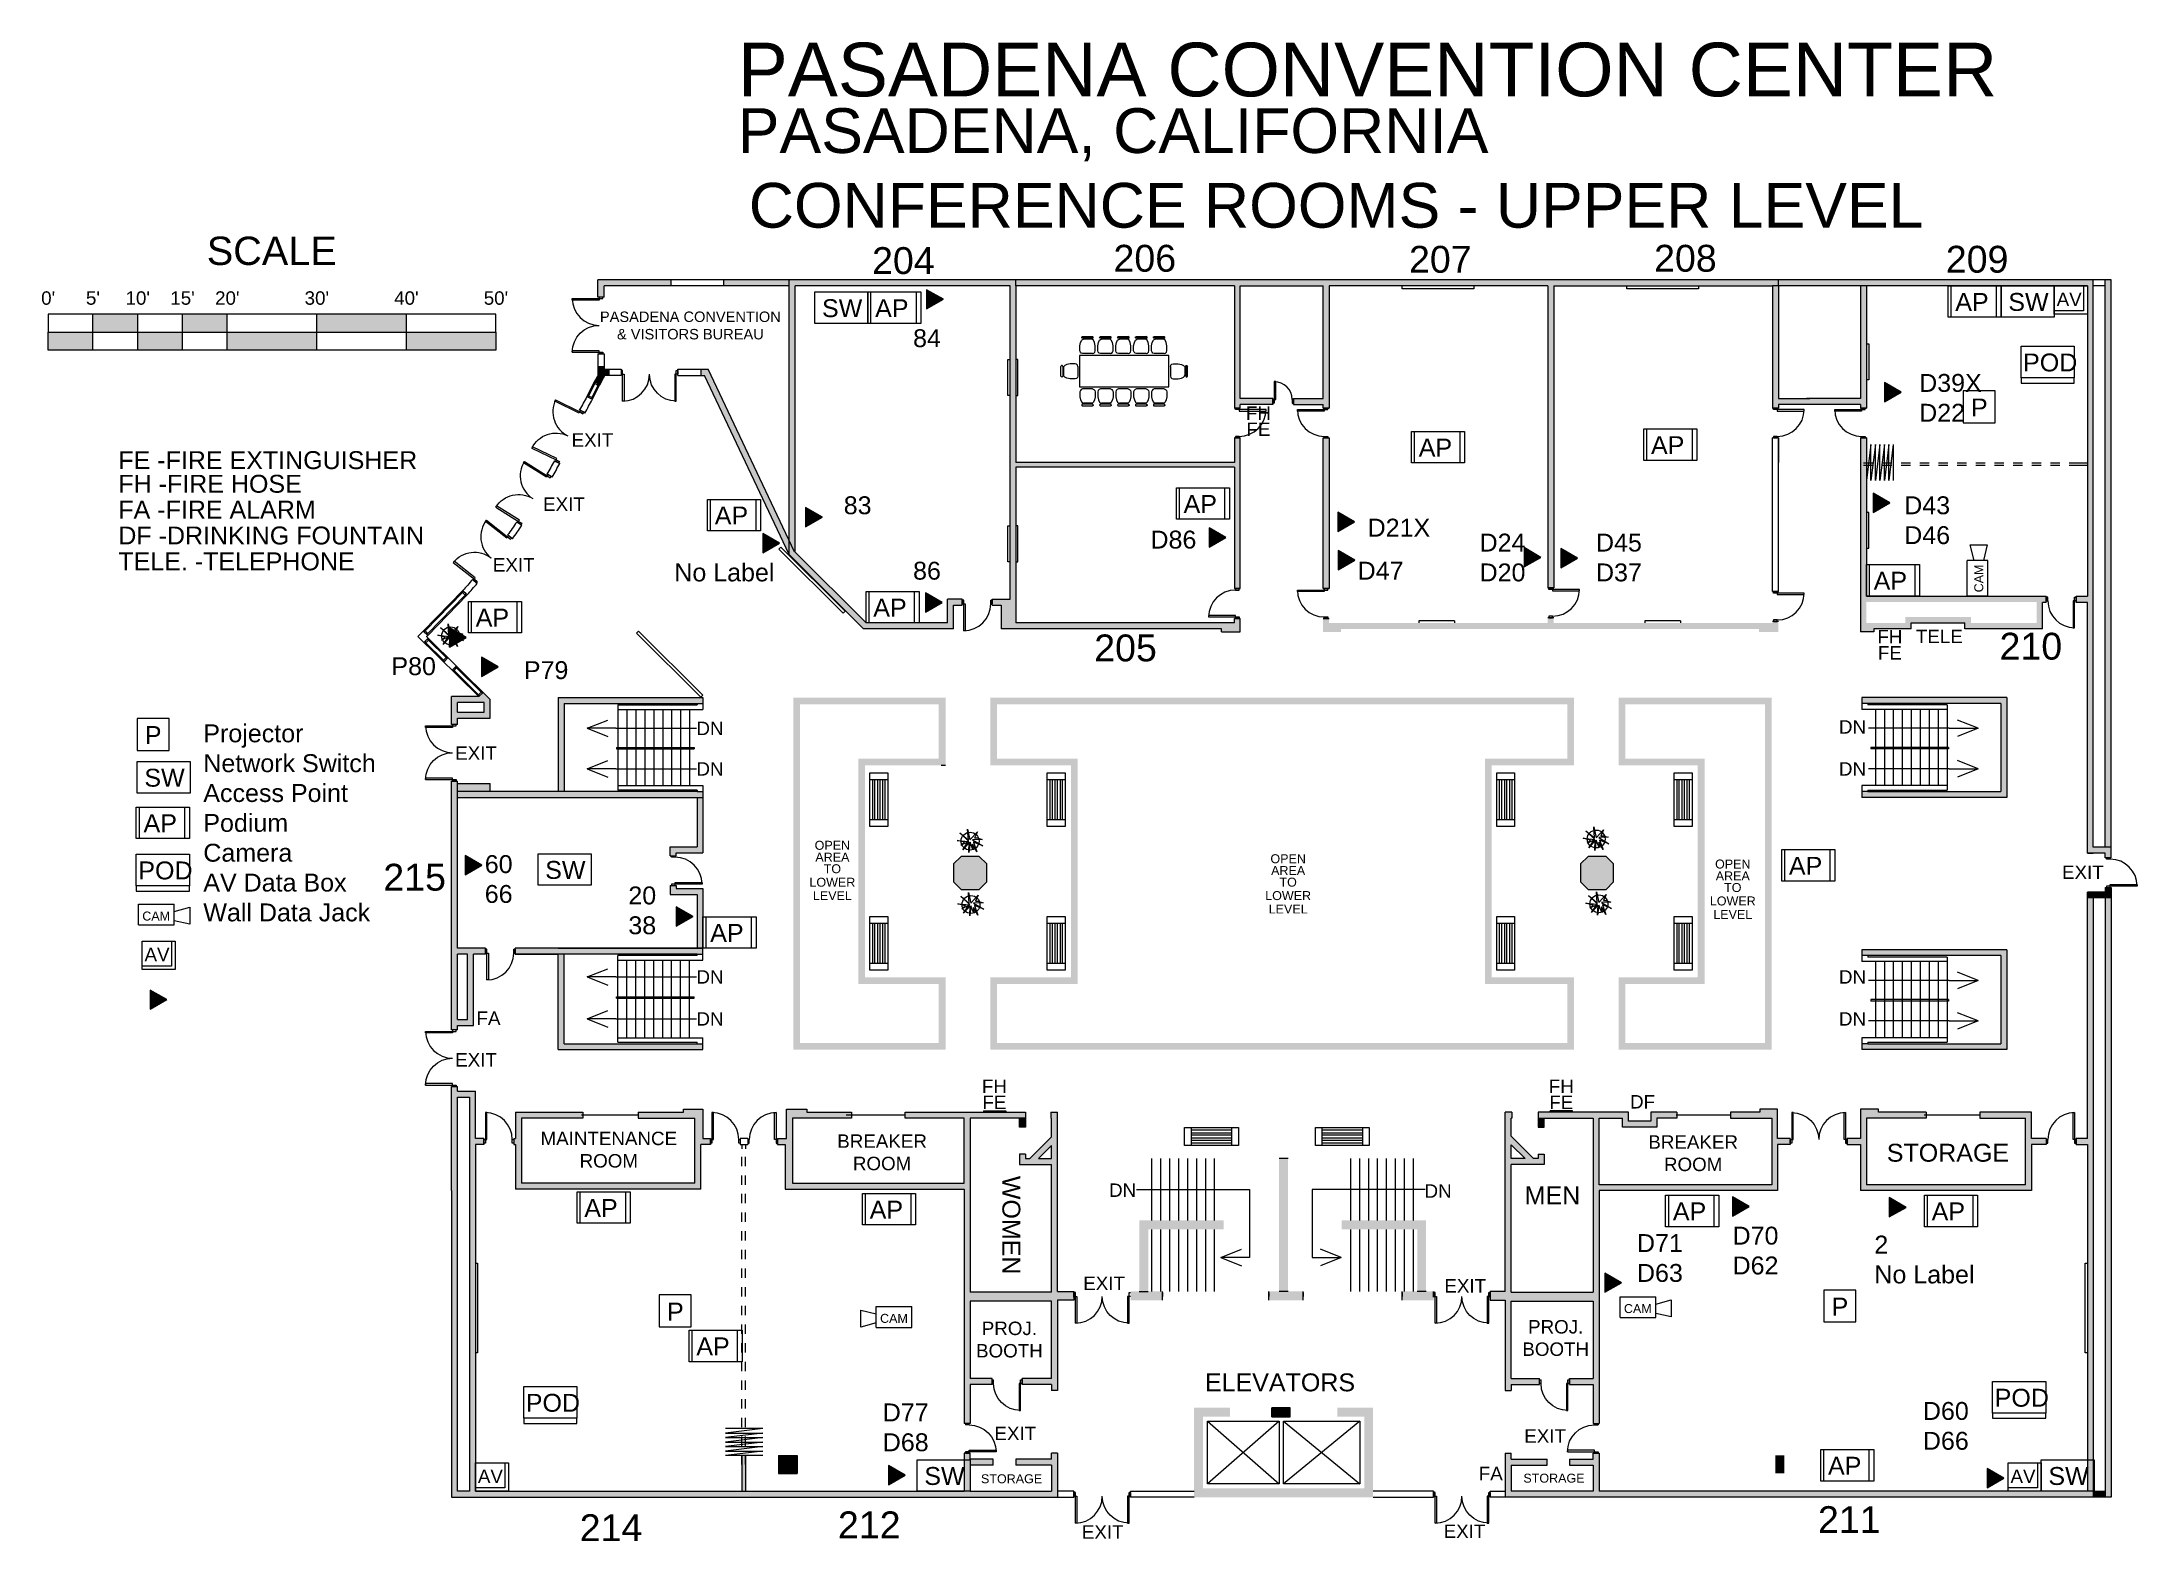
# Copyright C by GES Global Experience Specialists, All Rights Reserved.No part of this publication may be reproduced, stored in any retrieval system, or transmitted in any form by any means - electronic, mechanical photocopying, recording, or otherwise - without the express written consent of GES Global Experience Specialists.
# Model space of a CAD drawing. Header units: inches. Extents: x 2786 to 5593, y 3202 to 5211.
import ezdxf
from ezdxf.enums import TextEntityAlignment as Align

# ---------------------------------------------------------------- set-up
doc = ezdxf.new("R2010")
doc.units = ezdxf.units.IN
doc.header["$LTSCALE"] = 100
doc.header["$MEASUREMENT"] = 0
doc.linetypes.add('DASH_306', pattern=[0.25, 0.125, -0.125])
doc.linetypes.add('DASHED', pattern=[0.75, 0.5, -0.25])
doc.layers.get('0').update_dxf_attribs({"linetype": 'CONTINUOUS'})
for name, color, linetype in [('ap_location', 50, 'CONTINUOUS'), ('av_location', 62, 'CONTINUOUS'), ('bldg_airwall', 53, 'DASHED'), ('bldg_airwall_storage', 53, 'CONTINUOUS'), ('bldg_doors', 9, 'CONTINUOUS'), ('bldg_fire', 240, 'CONTINUOUS'), ('bldg_ges', 94, 'CONTINUOUS'), ('bldg_stairs', 9, 'CONTINUOUS'), ('bldg_text', 94, 'CONTINUOUS'), ('bldg_title', 94, 'CONTINUOUS'), ('bldg_wallint', 9, 'CONTINUOUS'), ('bldg_wallintsol', 9, 'CONTINUOUS'), ('data_jack', 120, 'CONTINUOUS'), ('key', 110, 'CONTINUOUS'), ('switch_location', 40, 'CONTINUOUS')]:
    doc.layers.add(name, color=color, linetype=linetype)
doc.layers.get('0').freeze()
doc.styles.add('bldgtx18', font='arial.ttf', dxfattribs={"height": 18})
doc.styles.add('bldgtx24', font='arial.ttf', dxfattribs={"height": 24})
doc.styles.add('bldgtx36', font='arial.ttf', dxfattribs={"height": 36})
doc.styles.add('bldgtx38', font='arial.ttf', dxfattribs={"height": 38})
doc.styles.add('bldgtx48', font='arial.ttf', dxfattribs={"height": 48})
doc.styles.add('showtx60', font='arial.ttf', dxfattribs={"height": 60})

msp = doc.modelspace()

# ---------------------------------------------------------------- texts
at = {"layer": 'ap_location', "char_height": 24, "attachment_point": 1, "style": 'bldgtx48'}
for insert in [(3902.1, 4866.2), (5349.4, 4874.6), (4630.5, 4679.3), (4941.7, 4682.6), (3687.2, 4588.3), (4315.4, 4603.8), (5240.1, 4500.8), (3899.6, 4464.8), (3366.9, 4451.5), (2921.8, 4175.8), (5126.5, 4118.7), (3681.1, 4028.8), (3512.4, 3660), (3894.8, 3657.8), (4971, 3655.5), (5317.8, 3655.5), (3662.5, 3474.5), (5178.9, 3314.5)]:
    msp.add_mtext_dynamic_manual_height_columns('AP', width=42.772, gutter_width=240, heights=[0], dxfattribs=dict(at, insert=insert))
at = {"layer": 'av_location', "attachment_point": 1, "style": 'bldgtx48'}
for s, width, insert, char_height in [('AV', 51.127, (5485.3, 4875.1), 18), ('POD', 42.772, (5440.3, 4793.4), 24), ('P', 42.772, (5370.5, 4733.1), 24), ('P', 42.772, (2923.5, 4294), 24), ('POD', 42.772, (2914.8, 4112.5), 24), ('CAM', 42.772, (2920.1, 4045.4), 12), ('AV', 51.127, (2923.1, 3996.8), 18), ('P', 42.772, (3623.2, 3521.2), 24), ('CAM', 42.772, (4905.4, 3519.2), 12), ('P', 42.772, (5183.7, 3527.9), 24), ('CAM', 42.772, (3908.7, 3506.1), 12), ('POD', 42.772, (3434, 3398.9), 24), ('POD', 42.772, (5402.2, 3405.7), 24), ('AV', 51.127, (3369.8, 3297.4), 18), ('AV', 51.127, (5423.4, 3297.4), 18)]:
    msp.add_mtext_dynamic_manual_height_columns(s, width=width, gutter_width=240, heights=[0], dxfattribs=dict(at, insert=insert, char_height=char_height))
at = {"layer": 'av_location', "insert": (5374.9, 4473.3), "char_height": 12, "attachment_point": 1, "rotation": 90, "style": 'bldgtx48'}
msp.add_mtext_dynamic_manual_height_columns('CAM', width=42.772, gutter_width=240, heights=[0], dxfattribs=at)
at = {"layer": 'bldg_fire', "style": 'bldgtx18'}
for s, p in [('FH', (4415.7, 4713.5)), ('FE', (4415.7, 4691.9)), ('FH', (5261.8, 4413.8)), ('FE', (5261.8, 4392.2)), ('FA', (3384, 3902.5)), ('FH', (4061.9, 3811.2)), ('FH', (4821.5, 3811.2)), ('FE', (4061.9, 3789.6)), ('FE', (4821.5, 3789.6)), ('FA', (4727, 3292.1))]:
    msp.add_text(s, height=18, dxfattribs=at).set_placement(p, align=Align.MIDDLE_CENTER)
at = {"layer": 'bldg_fire', "style": 'bldgtx24'}
for s, p in [('FE -FIRE EXTINGUISHER', (2888, 4650.5)), ('FH -FIRE HOSE', (2888, 4618.8)), ('FA -FIRE ALARM', (2888, 4584.2)), ('DF -DRINKING FOUNTAIN', (2888, 4549.5)), ('TELE. -TELEPHONE', (2888, 4514.8))]:
    msp.add_text(s, height=24, dxfattribs=at).set_placement(p, align=Align.MIDDLE_LEFT)
at = {"layer": 'bldg_text'}
for s, height, style, p in [('204', 36, 'bldgtx36', (3939.9, 4918)), ('206', 36, 'bldgtx36', (4263.4, 4921.1)), ('207', 36, 'bldgtx36', (4659.4, 4919.7)), ('208', 36, 'bldgtx36', (4987.8, 4921.1)), ('209', 36, 'bldgtx36', (5378.7, 4919.8)), ('EXIT', 18, 'bldgtx18', (3523.3, 4677.5)), ('EXIT', 18, 'bldgtx18', (3485.1, 4591.5)), ('EXIT', 18, 'bldgtx18', (3417.8, 4510.1)), ('205', 36, 'bldgtx36', (4237.6, 4398.8)), ('TELE', 18, 'bldgtx18', (5328.1, 4414.2)), ('210', 36, 'bldgtx36', (5450.7, 4401.1)), ('DN', 18, 'bldgtx18', (3680.8, 4290.9)), ('DN', 18, 'bldgtx18', (5211.7, 4292.9)), ('EXIT', 18, 'bldgtx18', (3367.3, 4257.8)), ('DN', 18, 'bldgtx18', (3680.8, 4236.6)), ('DN', 18, 'bldgtx18', (5211.7, 4236.6)), ('OPEN', 12, 'bldgtx18', (3844.8, 4134.2)), ('215', 36, 'bldgtx36', (3285, 4091.4)), ('AREA', 12, 'bldgtx18', (3844.8, 4118.3)), ('TO', 12, 'bldgtx18', (3844.8, 4102.8)), ('OPEN', 12, 'bldgtx18', (4455.5, 4116.2)), ('AREA', 12, 'bldgtx18', (4455.5, 4100.4)), ('OPEN', 12, 'bldgtx18', (5051.3, 4109.1)), ('AREA', 12, 'bldgtx18', (5051.3, 4093.2)), ('EXIT', 18, 'bldgtx18', (5520.4, 4098.1)), ('LOWER', 12, 'bldgtx18', (3844.8, 4084.7)), ('LEVEL', 12, 'bldgtx18', (3844.8, 4066.7)), ('LOWER', 12, 'bldgtx18', (4455.5, 4066.8)), ('TO', 12, 'bldgtx18', (4455.5, 4084.8)), ('TO', 12, 'bldgtx18', (5051.3, 4077.6)), ('LEVEL', 12, 'bldgtx18', (4455.5, 4048.8)), ('LOWER', 12, 'bldgtx18', (5051.3, 4059.6)), ('LEVEL', 12, 'bldgtx18', (5051.3, 4041.6)), ('DN', 18, 'bldgtx18', (3680.8, 3957.8)), ('DN', 18, 'bldgtx18', (5211.7, 3957.8)), ('DN', 18, 'bldgtx18', (3680.8, 3901.5)), ('DN', 18, 'bldgtx18', (5211.7, 3901.5)), ('EXIT', 18, 'bldgtx18', (3367.3, 3846.7)), ('DF', 18, 'bldgtx18', (4930.4, 3790.4)), ('MAINTENANCE', 18, 'bldgtx18', (3545.2, 3741.3)), ('BREAKER', 18, 'bldgtx18', (3911.4, 3737.7)), ('BREAKER', 18, 'bldgtx18', (4998.2, 3736.5)), ('STORAGE', 24, 'bldgtx24', (5339.6, 3722.1)), ('ROOM', 18, 'bldgtx18', (3545.2, 3711.3)), ('ROOM', 18, 'bldgtx18', (3911.4, 3707.7)), ('ROOM', 18, 'bldgtx18', (4998.2, 3706.5)), ('DN', 18, 'bldgtx18', (4233.7, 3671.9)), ('DN', 18, 'bldgtx18', (4656.4, 3670.8)), ('MEN', 24, 'bldgtx24', (4809.7, 3665.1)), ('EXIT', 18, 'bldgtx18', (4208.9, 3547.1)), ('EXIT', 18, 'bldgtx18', (4692.8, 3543.7)), ('PROJ.', 18, 'bldgtx18', (4082, 3486.7)), ('PROJ.', 18, 'bldgtx18', (4814, 3488.8)), ('BOOTH', 18, 'bldgtx18', (4082, 3456.7)), ('BOOTH', 18, 'bldgtx18', (4814, 3458.8)), ('ELEVATORS', 24, 'bldgtx24', (4444.6, 3414.3)), ('EXIT', 18, 'bldgtx18', (4089.9, 3345.9)), ('EXIT', 18, 'bldgtx18', (4799.8, 3342.4)), ('STORAGE', 12, 'bldgtx18', (4084.9, 3285.1)), ('STORAGE', 12, 'bldgtx18', (4811.7, 3285.9)), ('214', 36, 'bldgtx36', (3548.2, 3219.5)), ('212', 36, 'bldgtx36', (3894.2, 3223.3)), ('211', 36, 'bldgtx36', (5207.4, 3230.3)), ('EXIT', 18, 'bldgtx18', (4207, 3213.7)), ('EXIT', 18, 'bldgtx18', (4691.8, 3214.7))]:
    msp.add_text(s, height=height, dxfattribs=dict(at, style=style)).set_placement(p, align=Align.MIDDLE_CENTER)
at = {"layer": 'bldg_text', "style": 'bldgtx24'}
msp.add_text('WOMEN', height=24, rotation=270, dxfattribs=at).set_placement((4084.6, 3625), align=Align.MIDDLE_CENTER)
at = {"layer": 'bldg_text', "insert": (3654.5, 4849.7), "char_height": 14, "width": 571.482, "attachment_point": 2, "style": 'bldgtx18'}
msp.add_mtext('{\\fArial Baltic|b0|i0|c186|p34;PASADENA CONVENTION\\P& VISITORS BUREAU}', dxfattribs=at)
at = {"layer": 'bldg_title', "style": 'showtx60'}
for s, height, p in [('PASADENA CONVENTION CENTER', 72, (3718, 5138.1)), ('PASADENA, CALIFORNIA', 60, (3718, 5062.2))]:
    msp.add_text(s, height=height, dxfattribs=at).set_placement(p)
msp.add_text('CONFERENCE ROOMS - UPPER LEVEL', height=60, dxfattribs=at).set_placement((4519.8, 4962.1), align=Align.CENTER)
at = {"layer": 'data_jack', "char_height": 24, "attachment_point": 1, "style": 'bldgtx48'}
for s, insert in [('84', (3952.9, 4826)), ('D39X\\PD22', (5301, 4766)), ('83', (3860, 4602)), ('D43\\PD46', (5281, 4602)), ('D86', (4271, 4556)), ('D21X', (4562, 4572)), ('D24\\PD20', (4712, 4552)), ('D45\\PD37', (4868, 4552)), ('No Label', (3633, 4512)), ('86', (3952.9, 4514.3)), ('D47', (4548.6, 4514.3)), ('P80', (3253.9, 4386.3)), ('P79', (3431.4, 4381)), ('60\\P66', (3379, 4121)), ('20\\P38', (3571.4, 4079)), ('D70\\PD62', (5051, 3623)), ('D71\\PD63', (4922.9, 3613)), ('2\\PNo Label', (5241, 3611)), ('D77\\PD68', (3912.3, 3386)), ('D60\\PD66', (5306, 3388))]:
    msp.add_mtext_dynamic_manual_height_columns(s, width=155, gutter_width=240, heights=[0], dxfattribs=dict(at, insert=insert))
at = {"layer": 'key', "insert": (3001.9, 4296.3), "char_height": 24, "attachment_point": 1, "style": 'bldgtx48'}
msp.add_mtext_dynamic_manual_height_columns('Projector\\PNetwork Switch{\\H1.85039x; }\\PAccess Point{\\H1.56479x; }\\PPodium{\\H1.64507x; }\\PCamera{\\H1.63536x; }\\PAV Data Box{\\H1.63647x; }\\PWall Data Jack{\\H1.62118x; }', width=568.088, gutter_width=240, heights=[458.3], dxfattribs=at)
at = {"layer": 'switch_location', "char_height": 24, "attachment_point": 1, "style": 'bldgtx48'}
for insert in [(3830.9, 4866.2), (5420.5, 4874.6), (2922.9, 4236.8), (3460, 4113.2), (3968, 3300.8), (5474.2, 3300.8)]:
    msp.add_mtext_dynamic_manual_height_columns('SW', width=42.772, gutter_width=240, heights=[0], dxfattribs=dict(at, insert=insert))

# ---------------------------------------------------------------- blocks, each defined once
blk = doc.blocks.new('ges_scale_ncp')
at = {"linetype": 'Continuous'}
for points in [[(-186.9, -67.8), (-246.9, -67.8), (-246.9, -91.8), (-186.9, -91.8)], [(-66.9, -67.8), (-126.9, -67.8), (-126.9, -91.8), (-66.9, -91.8)], [(173.1, -67.8), (53.1, -67.8), (53.1, -91.8), (173.1, -91.8)], [(-246.9, -91.8), (-306.9, -91.8), (-306.9, -115.8), (-246.9, -115.8)], [(-126.9, -91.8), (-186.9, -91.8), (-186.9, -115.8), (-126.9, -115.8)], [(53.1, -91.8), (-66.9, -91.8), (-66.9, -115.8), (53.1, -115.8)], [(293.1, -91.8), (173.1, -91.8), (173.1, -115.8), (293.1, -115.8)]]:
    blk.add_hatch(color=256, dxfattribs=at).paths.add_polyline_path(points)
for p, q in [((-306.9, -67.8), (-306.9, -91.8)), ((-246.9, -67.8), (-306.9, -67.8)), ((-246.9, -115.8), (-246.9, -67.8)), ((-186.9, -67.8), (-246.9, -67.8)), ((-186.9, -115.8), (-186.9, -67.8)), ((-126.9, -67.8), (-186.9, -67.8)), ((-126.9, -115.8), (-126.9, -67.8)), ((-66.9, -67.8), (-126.9, -67.8)), ((53.1, -67.8), (-66.9, -67.8)), ((-66.9, -115.8), (-66.9, -67.8)), ((53.1, -115.8), (53.1, -67.8)), ((173.1, -67.8), (53.1, -67.8)), ((293.1, -67.8), (173.1, -67.8)), ((173.1, -115.8), (173.1, -67.8)), ((293.1, -91.8), (293.1, -67.8)), ((-306.9, -91.8), (-246.9, -91.8)), ((-306.9, -115.8), (-306.9, -91.8)), ((-246.9, -91.8), (-186.9, -91.8)), ((-186.9, -91.8), (-126.9, -91.8)), ((-126.9, -91.8), (-66.9, -91.8)), ((-66.9, -91.8), (53.1, -91.8)), ((53.1, -91.8), (173.1, -91.8)), ((173.1, -91.8), (293.1, -91.8)), ((293.1, -91.8), (293.1, -115.8)), ((-246.9, -115.8), (-306.9, -115.8)), ((-186.9, -115.8), (-246.9, -115.8)), ((-126.9, -115.8), (-186.9, -115.8)), ((-66.9, -115.8), (-126.9, -115.8)), ((53.1, -115.8), (-66.9, -115.8)), ((173.1, -115.8), (53.1, -115.8)), ((293.1, -115.8), (173.1, -115.8))]:
    blk.add_line(p, q)
for s, height, style, p in [('SCALE', 38, 'bldgtx38', (-7.3, -1.8)), ("0'", 18, 'bldgtx18', (-306.9, -55.1)), ("5'", 18, 'bldgtx18', (-246.9, -55.1)), ("10'", 18, 'bldgtx18', (-186.9, -55.1)), ("15'", 18, 'bldgtx18', (-126.9, -55.1)), ("20'", 18, 'bldgtx18', (-66.9, -55.1)), ("30'", 18, 'bldgtx18', (53.1, -55.1)), ("40'", 18, 'bldgtx18', (173.1, -55.1)), ("50'", 18, 'bldgtx18', (293.1, -55.1))]:
    blk.add_text(s, height=height, dxfattribs=dict(style=style)).set_placement(p, align=Align.CENTER)
blk = doc.blocks.new('lplant')
for p, q in [((-16.8, 0.7), (-1.1, -0.9)), ((-6.9, -1.9), (-16.8, 0.7)), ((-13.2, 10.8), (-1.7, 1.1)), ((-1.1, -0.9), (-13.2, 10.8)), ((-2.7, 15.9), (0.5, 1.4)), ((-1.7, 1.1), (-2.7, 15.9)), ((0.5, 1.4), (10.4, 12.2)), ((16.8, 2), (3.9, 1.6)), ((3.9, 1.6), (17.7, -6.5)), ((10.4, 12.2), (6.6, 4.2)), ((6.6, 4.2), (10, 4.1)), ((10, 4.1), (16.8, 2)), ((-2.3, -1.6), (-11.7, -5.9)), ((-11.7, -5.9), (-6.9, -1.9)), ((-9.3, -11.9), (-2.3, -1.6)), ((-0.6, -1.9), (-9.3, -11.9)), ((-1.1, -15.5), (-0.6, -1.9)), ((0.6, -1.9), (-1.1, -15.5)), ((4.4, -11.7), (0.6, -1.9)), ((4, -4.3), (4.4, -11.7)), ((9.7, -14.5), (4, -4.3)), ((5.2, -1.8), (9.7, -14.5)), ((17.7, -6.5), (5.2, -1.8))]:
    blk.add_line(p, q)
blk.add_circle((0.6, -0.3), 12)
blk = doc.blocks.new('bench')
for p, q in [((0, 0), (0, 23.992188)), ((0, 23.992188), (71.992188, 23.992188)), ((71.992188, 0), (0, 0)), ((9, 0), (9, 23.992188)), ((62.992188, 20.617188), (9, 20.617188)), ((9, 17.179692), (62.992188, 17.179692)), ((62.992188, 13.742196), (9, 13.742196)), ((9, 10.3125), (62.992188, 10.3125)), ((62.992188, 6.875004), (9, 6.875004)), ((9, 3.437508), (62.992188, 3.437508)), ((62.992188, 23.992188), (62.992188, 0)), ((71.992188, 23.992188), (71.992188, 0))]:
    blk.add_line(p, q)
blk = doc.blocks.new('chair1')
for p, q in [((-1.8, 19.7), (-2.4, 17.9)), ((-2.4, 17.9), (-2.4, 11.1)), ((-2.4, 11.1), (-1.5, 6.9)), ((-0.6, 20.9), (-1.8, 19.7)), ((-1.5, 6.9), (0, 3.9)), ((1.2, 21.6), (-0.6, 20.9)), ((0, 3.9), (1.2, 2.7)), ((0.2, 0.6), (0, 0)), ((0, 0), (0.2, -0.6)), ((0.6, 1), (0.2, 0.6)), ((1.2, 1.2), (0.6, 1)), ((14.4, 21.6), (1.2, 21.6)), ((1.2, 2.7), (2.4, 2.4)), ((14.4, 1.2), (1.2, 1.2)), ((13.2, 2.4), (2.4, 2.4)), ((14.4, 2.7), (13.2, 2.4)), ((14.4, 21.6), (16.2, 20.9)), ((15.6, 3.9), (14.4, 2.7)), ((14.4, 1.2), (15.1, 1)), ((15.1, 1), (15.5, 0.4)), ((15.5, 0.4), (15.5, -0.4)), ((17.1, 6.9), (15.6, 3.9)), ((16.2, 20.9), (17.4, 19.7)), ((18, 11.1), (17.1, 6.9)), ((17.4, 19.7), (18, 17.9)), ((18, 17.9), (18, 11.1)), ((0.2, -0.6), (0.6, -1)), ((0.6, -1), (1.2, -1.2)), ((1.2, -1.2), (14.4, -1.2)), ((15.1, -1), (14.4, -1.2)), ((15.5, -0.4), (15.1, -1))]:
    blk.add_line(p, q)

# ---------------------------------------------------------------- hatches: boundary and pattern name
at = {"layer": 'bldg_wallintsol'}
for points in [[(3530.6, 4869.1), (3538.8, 4869.1), (3538.8, 4884.3), (3628.8, 4884.3), (3628.8, 4892.3), (3530.6, 4892.3)], [(3786.9, 4892.3), (3699.3, 4892.3), (3699.3, 4884.3), (3786.9, 4884.3)], [(4391.4, 4680.3), (4383.4, 4680.3), (4383.4, 4647.3), (4090.4, 4647.3), (4090.4, 4884.3), (4090.4, 4892.3), (3786.9, 4892.3), (3786.9, 4523.9), (3886.6, 4424.3), (4006.9, 4424.3), (4006.9, 4456.3), (4018.9, 4456.3), (4018.9, 4464.3), (3998.9, 4464.3), (3998.9, 4432.3), (3889.9, 4432.3), (3794.9, 4527.3), (3794.9, 4884.3), (4082.9, 4884.3), (4082.9, 4647.3), (4082.9, 4464.3), (4058.9, 4464.3), (4058.9, 4456.3), (4070.9, 4456.3), (4070.9, 4424.3), (4366.4, 4424.3), (4366.4, 4420.3), (4391.4, 4420.3), (4391.4, 4438.3), (4383.4, 4438.3), (4383.4, 4432.3), (4090.4, 4432.3), (4090.4, 4641.3), (4383.4, 4641.3), (4383.4, 4478.3), (4391.4, 4478.3)], [(5112.4, 4884.3), (5112.4, 4892.3), (4090.4, 4892.3), (4090.4, 4884.3), (4383.4, 4884.3), (4383.4, 4720.3), (4391.4, 4720.3), (4391.4, 4725.3), (4434.8, 4725.3), (4434.8, 4733.3), (4391.4, 4733.3), (4391.4, 4884.3), (4502.4, 4884.3), (4502.4, 4733.3), (4462.8, 4733.3), (4462.8, 4725.3), (4502.4, 4725.3), (4502.4, 4720.3), (4510.4, 4720.3), (4510.4, 4884.3), (4803.4, 4884.3), (4803.4, 4479.3), (4811.4, 4479.3), (4811.4, 4884.3), (5104.4, 4884.3)], [(5526.4, 4468.3), (5511.4, 4468.3), (5511.4, 4459.8), (5526.4, 4459.8), (5526.4, 4123.6), (5550.4, 4123.6), (5550.4, 4117.6), (5558.4, 4117.6), (5558.4, 4131.6), (5534.4, 4131.6), (5534.4, 4892.3), (5112.4, 4892.3), (5112.4, 4884.3), (5222.4, 4884.3), (5230.4, 4884.3), (5526.4, 4884.3)], [(5550.4, 4131.6), (5558.4, 4131.6), (5558.4, 4892.3), (5550.4, 4892.3)], [(5230.4, 4884.3), (5222.4, 4884.3), (5222.4, 4733.3), (5150.2, 4733.3), (5112.4, 4733.3), (5112.4, 4884.3), (5104.4, 4884.3), (5104.4, 4720.3), (5112.4, 4720.3), (5112.4, 4725.3), (5154.4, 4725.3), (5222.4, 4725.3), (5222.4, 4720.3), (5230.4, 4720.3)], [(3545.2, 4772.3), (3538.8, 4772.3), (3538.8, 4776.1), (3530.6, 4776.1), (3530.6, 4764, -0.002524), (3526, 4756), (3527.3, 4755.2), (3533.2, 4752.3), (3532.9, 4751.7), (3533, 4751.6, 0.003857), (3540, 4764), (3545.2, 4764)], [(3786.9, 4523.9), (3786.9, 4542.7), (3678.5, 4772.3), (3668.7, 4772.3), (3668.7, 4764), (3673.6, 4764)], [(4502.4, 4478.3), (4510.4, 4478.3), (4510.4, 4680.3), (4502.4, 4680.3)], [(3671.4, 4332.3), (3477.4, 4332.3), (3477.4, 4206.3), (3485.4, 4206.3), (3485.4, 4324.3), (3663.4, 4324.3), (3671.4, 4324.3)], [(5410.4, 4206.3), (5232.4, 4206.3), (5224.4, 4206.3), (5224.4, 4198.3), (5418.4, 4198.3), (5418.4, 4332.3), (5224.4, 4332.3), (5224.4, 4324.3), (5232.4, 4324.3), (5410.4, 4324.3)], [(3386.3, 4216.9), (3342.4, 4216.9), (3342.4, 4206.3), (3386.3, 4206.3)], [(4051.6, 4109.4), (4041.6, 4119.4), (4017.3, 4119.4), (4007.3, 4109.4), (4007.3, 4085.1), (4017.3, 4075.1), (4041.6, 4075.1), (4051.6, 4085.1)], [(4881.6, 4119.4), (4857.3, 4119.4), (4847.3, 4109.4), (4847.3, 4085.1), (4857.3, 4075.1), (4881.6, 4075.1), (4891.6, 4085.1), (4891.6, 4109.4)], [(3663.4, 3996.3), (3671.4, 3996.3), (3671.4, 4076.3), (3635.4, 4076.3), (3635.4, 4080.3), (3627.4, 4080.3), (3627.4, 4068.3), (3663.4, 4068.3)], [(5534.4, 3260.3), (5534.4, 4063.6), (5526.4, 4063.6), (5526.4, 3741.3), (5511.4, 3741.3), (5511.4, 3733.3), (5526.4, 3733.3), (5526.4, 3268.3), (4872.4, 3268.3), (4872.4, 3319.3), (4864.4, 3319.3), (4864.4, 3311.3), (4832.4, 3311.3), (4832.4, 3303.3), (4864.4, 3303.3), (4864.4, 3268.3), (4754.4, 3268.3), (4754.4, 3303.3), (4802.4, 3303.3), (4802.4, 3311.3), (4754.4, 3311.3), (4754.4, 3319.3), (4746.4, 3319.3), (4746.4, 3260.3)], [(5550.4, 3260.3), (5558.4, 3260.3), (5558.4, 4063.6), (5550.4, 4063.6)], [(3671.4, 3996.3), (3477.4, 3996.3), (3419.8, 3996.3), (3419.8, 3988.3), (3663.4, 3988.3), (3671.4, 3988.3)], [(3671.4, 3868.3), (3663.4, 3868.3), (3485.4, 3868.3), (3485.4, 3988.3), (3477.4, 3988.3), (3477.4, 3860.3), (3671.4, 3860.3)], [(5410.4, 3868.3), (5232.4, 3868.3), (5224.4, 3868.3), (5224.4, 3860.3), (5418.4, 3860.3), (5418.4, 3994.3), (5224.4, 3994.3), (5224.4, 3986.3), (5232.4, 3986.3), (5410.4, 3986.3)], [(3671.4, 3780.3), (3645.4, 3780.3), (3645.4, 3776.3), (3584.4, 3776.3), (3584.4, 3768.3), (3660.4, 3768.3), (3660.4, 3681.3), (3428.4, 3681.3), (3428.4, 3768.3), (3510.4, 3768.3), (3510.4, 3776.3), (3420.4, 3776.3), (3420.4, 3741.3), (3417.8, 3741.3), (3417.8, 3733.3), (3420.4, 3733.3), (3420.4, 3673.3), (3668.4, 3673.3), (3668.4, 3733.3), (3681.4, 3733.3), (3681.4, 3741.3), (3671.4, 3741.3)], [(4095.4, 3756.3), (4103.4, 3756.3), (4103.4, 3768.3), (4095.4, 3768.3)], [(4790.4, 3756.3), (4798.4, 3756.3), (4798.4, 3768.3), (4790.4, 3768.3)], [(5222.4, 3780.3), (5222.4, 3741.3), (5204.4, 3741.3), (5204.4, 3733.3), (5222.4, 3733.3), (5222.4, 3671.3), (5451.4, 3671.3), (5451.4, 3733.3), (5471.4, 3733.3), (5471.4, 3741.3), (5451.4, 3741.3), (5451.4, 3776.3), (5382.4, 3776.3), (5382.4, 3768.3), (5443.4, 3768.3), (5443.4, 3679.3), (5230.4, 3679.3), (5230.4, 3768.3), (5310.4, 3768.3), (5310.4, 3776.3), (5246.4, 3776.3), (5246.4, 3780.3)], [(4443.4, 3536.3), (4455.4, 3536.3), (4455.4, 3714.3), (4443.4, 3714.3)], [(4256, 3631.3), (4256, 3536.3), (4268, 3536.3), (4268, 3619.3), (4369, 3619.3), (4369, 3631.3)], [(4527.4, 3631.3), (4527.4, 3619.3), (4628.4, 3619.3), (4628.4, 3536.3), (4640.4, 3536.3), (4640.4, 3619.3), (4640.4, 3631.3)], [(4287.1, 3536.3), (4268, 3536.3), (4256, 3536.3), (4244.4, 3536.3), (4244.4, 3524.3), (4287.1, 3524.3)], [(4475.6, 3524.3), (4475.6, 3536.3), (4455.4, 3536.3), (4443.4, 3536.3), (4429.4, 3536.3), (4429.4, 3524.3)], [(4608.2, 3524.3), (4650.4, 3524.3), (4650.4, 3536.3), (4640.4, 3536.3), (4628.4, 3536.3), (4608.2, 3536.3)], [(4458.1, 3380.3), (4433.5, 3380.3), (4433.5, 3368.3), (4458.1, 3368.3)], [(3723.4, 3268.3), (3728.4, 3268.3), (3728.4, 3316.3), (3723.4, 3316.3), (3723.4, 3304.3)], [(3772.4, 3316.3), (3772.4, 3292.3), (3797.4, 3292.3), (3797.4, 3316.3)], [(5550.4, 3268.3), (5534.4, 3268.3), (5534.4, 3260.3), (5550.4, 3260.3)]]:
    msp.add_hatch(color=256, dxfattribs=at).paths.add_polyline_path(points)
h = msp.add_hatch(color=256, dxfattribs=at)
h.paths.add_polyline_path([(5471.4, 4468.3), (5230.4, 4468.3), (5230.4, 4680.3), (5222.4, 4680.3), (5222.4, 4420.3), (5240.4, 4420.3), (5240.4, 4424.3), (5290.4, 4424.3), (5290.4, 4432.3), (5362.4, 4432.3), (5362.4, 4424.3), (5466.4, 4424.3), (5466.4, 4459.8), (5471.4, 4459.8)])
h.paths.add_polyline_path([(5458.4, 4460.3), (5458.4, 4432.3), (5370.4, 4432.3), (5370.4, 4440.3), (5282.4, 4440.3), (5282.4, 4432.3), (5230.4, 4432.3), (5230.4, 4460.3)], flags=16)
at = {"layer": 'bldg_wallintsol', "linetype": 'Continuous'}
for points in [[(4526.4, 4424.3), (5086.4, 4424.3), (5086.4, 4420.3), (5112.4, 4420.3), (5112.4, 4434.3), (5104.4, 4434.3), (5104.4, 4432.3), (4811.4, 4432.3), (4811.4, 4439.3), (4803.4, 4439.3), (4803.4, 4432.3), (4510.4, 4432.3), (4510.4, 4438.3), (4502.4, 4438.3), (4502.4, 4420.3), (4526.4, 4420.3)], [(4329.4, 3260.3), (4449.4, 3260.3), (4569.4, 3260.3), (4569.4, 3380.3), (4521.4, 3380.3), (4521.4, 3368.3), (4557.4, 3368.3), (4557.4, 3272.3), (4341.4, 3272.3), (4341.4, 3368.3), (4377.4, 3368.3), (4377.4, 3380.3), (4329.4, 3380.3)], [(5120.4, 3316.3), (5108.4, 3316.3), (5108.4, 3292.3), (5120.4, 3292.3)]]:
    msp.add_hatch(color=256, dxfattribs=at).paths.add_polyline_path(points)
at = {"layer": 'bldg_wallintsol'}
h = msp.add_hatch(color=256, dxfattribs=at)
h.paths.add_polyline_path([(3386.3, 4329.7), (3376.7, 4339.2), (3371.1, 4333.5), (3334.4, 4333.5), (3334.4, 4296.3), (3342.4, 4296.3), (3342.4, 4304.7), (3386.3, 4304.7)])
h.paths.add_polyline_path([(3378.3, 4325.5), (3342.4, 4325.5), (3342.4, 4312.7), (3378.3, 4312.7)], flags=16)
at = {"layer": 'bldg_wallintsol', "linetype": 'Continuous'}
h = msp.add_hatch(color=256, dxfattribs=at)
h.paths.add_polyline_path([(3801.4, 4323.3), (3801.4, 3869.3), (3987.4, 3869.3), (3987.4, 3948.3), (3879.4, 3948.3), (3879.4, 4250.3), (3987.4, 4250.3), (3987.4, 4323.3)], flags=16)
h.paths.add_polyline_path([(3888.4, 3957.3), (3888.4, 4241.3), (3996.4, 4241.3), (3996.4, 4332.3), (3792.4, 4332.3), (3792.4, 3860.3), (3996.4, 3860.3), (3996.4, 3957.3)])
h = msp.add_hatch(color=256, dxfattribs=at)
h.paths.add_polyline_path([(4719.4, 3948.3), (4719.4, 4250.3), (4829.4, 4250.3), (4829.4, 4323.3), (4065.4, 4323.3), (4065.4, 4250.3), (4173.4, 4250.3), (4173.4, 3948.3), (4065.4, 3948.3), (4065.4, 3869.3), (4829.4, 3869.3), (4829.4, 3948.3)], flags=16)
h.paths.add_polyline_path([(4164.4, 4241.3), (4164.4, 3957.3), (4056.4, 3957.3), (4056.4, 3860.3), (4838.4, 3860.3), (4838.4, 3957.3), (4728.4, 3957.3), (4728.4, 4241.3), (4838.4, 4241.3), (4838.4, 4332.3), (4056.4, 4332.3), (4056.4, 4241.3)])
h = msp.add_hatch(color=256, dxfattribs=at)
h.paths.add_polyline_path([(5094.4, 3869.3), (5094.4, 4323.3), (4907.4, 4323.3), (4907.4, 4250.3), (5013.4, 4250.3), (5013.4, 3948.3), (4907.4, 3948.3), (4907.4, 3869.3)], flags=16)
h.paths.add_polyline_path([(5004.4, 4241.3), (5004.4, 3957.3), (4898.4, 3957.3), (4898.4, 3860.3), (5103.4, 3860.3), (5103.4, 4332.3), (4898.4, 4332.3), (4898.4, 4241.3)])
at = {"layer": 'bldg_wallintsol'}
h = msp.add_hatch(color=256, dxfattribs=at)
h.paths.add_polyline_path([(3334.4, 3981), (3334.4, 3886.8), (3342.4, 3886.8), (3342.4, 3892.8), (3364, 3892.8), (3364, 3988.3), (3379.8, 3988.3), (3379.8, 3996.3), (3342.4, 3996.3), (3342.4, 4220.3), (3334.4, 4220.3)])
h.paths.add_polyline_path([(3342.4, 3988.3), (3356, 3988.3), (3356, 3900.8), (3342.4, 3900.8), (3342.4, 3984.3)], flags=16)
h = msp.add_hatch(color=256, dxfattribs=at)
h.paths.add_polyline_path([(3671.4, 4206.3), (3663.4, 4206.3), (3485.4, 4206.3), (3342.4, 4206.3), (3342.4, 4198.3), (3671.4, 4198.3)])
h.paths.add_polyline_path([(3671.4, 4198.3), (3663.4, 4198.3), (3663.4, 4132.3), (3627.4, 4132.3), (3627.4, 4120.3), (3635.4, 4120.3), (3635.4, 4124.3), (3671.4, 4124.3)])
h = msp.add_hatch(color=256, dxfattribs=at)
h.paths.add_polyline_path([(5558.4, 4077.6), (5550.4, 4077.6), (5550.4, 4071.6), (5534.4, 4071.6), (5534.4, 4063.6), (5558.4, 4063.6)])
h.paths.add_polyline_path([(5534.4, 4071.6), (5526.4, 4071.6), (5526.4, 4063.6), (5534.4, 4063.6)])
h = msp.add_hatch(color=256, dxfattribs=at)
h.paths.add_polyline_path([(3366.4, 3673.3), (3366.4, 3733.3), (3377.8, 3733.3), (3377.8, 3741.3), (3366.4, 3741.3), (3366.4, 3804.8), (3342.4, 3804.8), (3342.4, 3810.8), (3334.4, 3810.8), (3334.4, 3671.3), (3334.4, 3260.3), (4146.4, 3260.3), (4146.4, 3319.3), (4138.4, 3319.3), (4138.4, 3311.3), (4090.4, 3311.3), (4090.4, 3303.3), (4138.4, 3303.3), (4138.4, 3268.3), (4029.4, 3268.3), (4029.4, 3303.3), (4060.4, 3303.3), (4060.4, 3311.3), (4029.4, 3311.3), (4029.4, 3319.3), (4021.4, 3319.3), (4021.4, 3268.3), (3366.4, 3268.3)])
h.paths.add_polyline_path([(3342.4, 3796.8), (3358.4, 3796.8), (3358.4, 3268.3), (3342.4, 3268.3)], flags=16)
h = msp.add_hatch(color=256, dxfattribs=at)
h.paths.add_polyline_path([(3870.4, 3776.3), (3810.4, 3776.3), (3810.4, 3780.3), (3783.4, 3780.3), (3783.4, 3741.3), (3771.4, 3741.3), (3771.4, 3733.3), (3781.4, 3733.3), (3781.4, 3673.3), (4021.4, 3673.3), (4021.4, 3359.3), (4029.4, 3359.3), (4029.4, 3411.3), (4058.9, 3411.3), (4058.9, 3419.3), (4029.4, 3419.3), (4029.4, 3523.3), (4138.4, 3523.3), (4138.4, 3419.3), (4098.9, 3419.3), (4098.9, 3411.3), (4138.4, 3411.3), (4138.4, 3403.3), (4146.4, 3403.3), (4146.4, 3524.3), (4168.4, 3524.3), (4168.4, 3536.3), (4146.4, 3536.3), (4146.4, 3776.3), (4137.4, 3776.3), (4137.4, 3768.3), (4138.4, 3768.3), (4138.4, 3743.3), (4109.4, 3714.3), (4103.4, 3714.3), (4103.4, 3720.3), (4095.4, 3720.3), (4095.4, 3706.3), (4138.4, 3706.3), (4138.4, 3535.3), (4029.4, 3535.3), (4029.4, 3768.3), (4103.4, 3768.3), (4103.4, 3776.3), (3942.4, 3776.3), (3942.4, 3768.3), (4021.4, 3768.3), (4021.4, 3681.3), (3791.4, 3681.3), (3791.4, 3768.3), (3870.4, 3768.3)])
h.paths.add_polyline_path([(4120.8, 3714.3), (4138.4, 3731.9), (4138.4, 3714.3)], flags=16)
h = msp.add_hatch(color=256, dxfattribs=at)
h.paths.add_polyline_path([(5111.4, 3780.3), (5087.4, 3780.3), (5087.4, 3776.3), (5048.4, 3776.3), (5048.4, 3768.3), (5103.4, 3768.3), (5103.4, 3679.3), (4872.4, 3679.3), (4872.4, 3768.3), (4903.4, 3768.3), (4903.4, 3756.3), (4949.4, 3756.3), (4949.4, 3768.3), (4976.4, 3768.3), (4976.4, 3776.3), (4941.4, 3776.3), (4941.4, 3764.3), (4911.4, 3764.3), (4911.4, 3776.3), (4790.4, 3776.3), (4790.4, 3768.3), (4864.4, 3768.3), (4864.4, 3535.3), (4754.4, 3535.3), (4754.4, 3706.3), (4798.4, 3706.3), (4798.4, 3720.3), (4790.4, 3720.3), (4790.4, 3714.3), (4784.4, 3714.3), (4754.4, 3744.3), (4754.4, 3768.3), (4755.4, 3768.3), (4755.4, 3776.3), (4746.4, 3776.3), (4746.4, 3536.3), (4726.4, 3536.3), (4726.4, 3528.3), (4726.4, 3524.3), (4746.4, 3524.3), (4746.4, 3403.3), (4754.4, 3403.3), (4754.4, 3411.3), (4792.4, 3411.3), (4792.4, 3419.3), (4754.4, 3419.3), (4754.4, 3523.3), (4864.4, 3523.3), (4864.4, 3419.3), (4832.4, 3419.3), (4832.4, 3411.3), (4864.4, 3411.3), (4864.4, 3359.3), (4872.4, 3359.3), (4872.4, 3671.3), (5111.4, 3671.3), (5111.4, 3733.3), (5128.4, 3733.3), (5128.4, 3741.3), (5111.4, 3741.3)])
h.paths.add_polyline_path([(4773.1, 3714.3), (4754.4, 3714.3), (4754.4, 3732.9)], flags=16)
at = {"layer": 'data_jack'}
h = msp.add_hatch(color=256, dxfattribs=at)
h.dxf.hatch_style = 1
h.paths.add_polyline_path([(3993.5, 4866.1), (3971.1, 4879), (3971.1, 4853.1)])
h = msp.add_hatch(color=256, dxfattribs=at)
h.dxf.hatch_style = 1
h.paths.add_polyline_path([(5276.8, 4741.7), (5254.4, 4754.6), (5254.4, 4728.8)])
h = msp.add_hatch(color=256, dxfattribs=at)
h.dxf.hatch_style = 1
h.paths.add_polyline_path([(5261.7, 4593.4), (5239.3, 4606.3), (5239.3, 4580.5)])
h = msp.add_hatch(color=256, dxfattribs=at)
h.dxf.hatch_style = 1
h.paths.add_polyline_path([(3831.4, 4574), (3809, 4587), (3809, 4561.1)])
h = msp.add_hatch(color=256, dxfattribs=at)
h.dxf.hatch_style = 1
h.paths.add_polyline_path([(4544.3, 4567.8), (4521.9, 4580.7), (4521.9, 4554.9)])
h = msp.add_hatch(color=256, dxfattribs=at)
h.dxf.hatch_style = 1
h.paths.add_polyline_path([(3774.1, 4539.2), (3751.7, 4552.1), (3751.7, 4526.2)])
h = msp.add_hatch(color=256, dxfattribs=at)
h.dxf.hatch_style = 1
h.paths.add_polyline_path([(4371.9, 4546.8), (4349.5, 4559.7), (4349.5, 4533.8)])
h = msp.add_hatch(color=256, dxfattribs=at)
h.dxf.hatch_style = 1
h.paths.add_polyline_path([(4545, 4516.4), (4522.6, 4529.3), (4522.6, 4503.4)])
h = msp.add_hatch(color=256, dxfattribs=at)
h.dxf.hatch_style = 1
h.paths.add_polyline_path([(4794.3, 4520.2), (4771.9, 4533.2), (4771.9, 4507.3)])
h = msp.add_hatch(color=256, dxfattribs=at)
h.dxf.hatch_style = 1
h.paths.add_polyline_path([(4843.3, 4519.2), (4820.9, 4532.1), (4820.9, 4506.3)])
h = msp.add_hatch(color=256, dxfattribs=at)
h.dxf.hatch_style = 1
h.paths.add_polyline_path([(3992, 4459.7), (3969.6, 4472.6), (3969.6, 4446.7)])
h = msp.add_hatch(color=256, dxfattribs=at)
h.dxf.hatch_style = 1
h.paths.add_polyline_path([(3353.9, 4412.7), (3331.6, 4425.6), (3331.6, 4399.7)])
h = msp.add_hatch(color=256, dxfattribs=at)
h.dxf.hatch_style = 1
h.paths.add_polyline_path([(3397.1, 4373.4), (3374.8, 4386.3), (3374.8, 4360.5)])
h = msp.add_hatch(color=256, dxfattribs=at)
h.dxf.hatch_style = 1
h.paths.add_polyline_path([(3375.1, 4107.8), (3352.7, 4120.7), (3352.7, 4094.8)])
h = msp.add_hatch(color=256, dxfattribs=at)
h.dxf.hatch_style = 1
h.paths.add_polyline_path([(3658.1, 4038.8), (3635.7, 4051.8), (3635.7, 4025.9)])
h = msp.add_hatch(color=256, dxfattribs=at)
h.dxf.hatch_style = 1
h.paths.add_polyline_path([(2930.8, 3940.2), (2930.8, 3914.4), (2953.2, 3927.3)])
h = msp.add_hatch(color=256, dxfattribs=at)
h.dxf.hatch_style = 1
h.paths.add_polyline_path([(5073.4, 3649.9), (5051, 3662.9), (5051, 3637)])
h = msp.add_hatch(color=256, dxfattribs=at)
h.dxf.hatch_style = 1
h.paths.add_polyline_path([(5283.4, 3648.9), (5261, 3661.9), (5261, 3636)])
h = msp.add_hatch(color=256, dxfattribs=at)
h.dxf.hatch_style = 1
h.paths.add_polyline_path([(4902.4, 3547.9), (4880, 3560.9), (4880, 3535)])
h = msp.add_hatch(color=256, dxfattribs=at)
h.dxf.hatch_style = 1
h.paths.add_polyline_path([(3942.4, 3289.9), (3920, 3302.9), (3920, 3277)])
h = msp.add_hatch(color=256, dxfattribs=at)
h.dxf.hatch_style = 1
h.paths.add_polyline_path([(5414.4, 3285.9), (5392, 3298.9), (5392, 3273)])

# ---------------------------------------------------------------- linework, layer by layer
at = {"layer": 'ap_location'}
for p, q in [((3896.5, 4833.7), (3896.5, 4875.9)), ((3957, 4875.9), (3957, 4833.7)), ((5343.8, 4842.1), (5343.8, 4884.3)), ((5404.4, 4884.3), (5404.4, 4842.1)), ((4624.9, 4646.8), (4624.9, 4689)), ((4685.4, 4689), (4685.4, 4646.8)), ((4936.1, 4650.1), (4936.1, 4692.3)), ((4996.7, 4692.3), (4996.7, 4650.1)), ((4309.7, 4571.3), (4309.7, 4613.5)), ((4370.3, 4613.5), (4370.3, 4571.3)), ((3681.6, 4555.7), (3681.6, 4597.9)), ((3742.2, 4597.9), (3742.2, 4555.7)), ((5234.5, 4468.3), (5234.5, 4510.5)), ((5295.1, 4510.5), (5295.1, 4468.3)), ((3894, 4432.3), (3894, 4474.5)), ((3954.6, 4474.5), (3954.6, 4432.3)), ((3361.2, 4419), (3361.2, 4461.2)), ((3421.8, 4461.2), (3421.8, 4419)), ((2916.2, 4143.3), (2916.2, 4185.5)), ((2976.8, 4185.5), (2976.8, 4143.3)), ((5120.9, 4086.2), (5120.9, 4128.4)), ((5181.5, 4128.4), (5181.5, 4086.2)), ((3675.5, 3996.3), (3675.5, 4038.5)), ((3736.1, 4038.5), (3736.1, 3996.3)), ((3506.8, 3627.5), (3506.8, 3669.7)), ((3567.4, 3669.7), (3567.4, 3627.5)), ((3889.2, 3625.3), (3889.2, 3667.4)), ((3949.7, 3667.4), (3949.7, 3625.3)), ((4965.4, 3623), (4965.4, 3665.2)), ((5026, 3665.2), (5026, 3623)), ((5312.2, 3623), (5312.2, 3665.2)), ((5372.8, 3665.2), (5372.8, 3623)), ((3656.8, 3442), (3656.8, 3484.2)), ((3717.4, 3484.2), (3717.4, 3442)), ((5173.3, 3282), (5173.3, 3324.2)), ((5233.8, 3324.2), (5233.8, 3282))]:
    msp.add_line(p, q, dxfattribs=at)
for points in [[(3892.4, 4875.9), (3963.5, 4875.9), (3963.5, 4833.7), (3892.4, 4833.7)], [(5339.7, 4884.3), (5410.9, 4884.3), (5410.9, 4842.1), (5339.7, 4842.1)], [(4620.8, 4689), (4691.9, 4689), (4691.9, 4646.8), (4620.8, 4646.8)], [(4932, 4692.3), (5003.1, 4692.3), (5003.1, 4650.1), (4932, 4650.1)], [(4305.7, 4613.5), (4376.8, 4613.5), (4376.8, 4571.3), (4305.7, 4571.3)], [(3677.5, 4597.9), (3748.7, 4597.9), (3748.7, 4555.7), (3677.5, 4555.7)], [(5230.4, 4510.5), (5301.6, 4510.5), (5301.6, 4468.3), (5230.4, 4468.3)], [(3889.9, 4474.5), (3961.1, 4474.5), (3961.1, 4432.3), (3889.9, 4432.3)], [(3357.2, 4461.2), (3428.3, 4461.2), (3428.3, 4419), (3357.2, 4419)], [(2912.1, 4185.5), (2983.3, 4185.5), (2983.3, 4143.3), (2912.1, 4143.3)], [(5116.8, 4128.4), (5187.9, 4128.4), (5187.9, 4086.2), (5116.8, 4086.2)], [(3671.4, 4038.5), (3742.6, 4038.5), (3742.6, 3996.3), (3671.4, 3996.3)], [(3502.7, 3669.7), (3573.9, 3669.7), (3573.9, 3627.5), (3502.7, 3627.5)], [(3885.1, 3667.4), (3956.2, 3667.4), (3956.2, 3625.3), (3885.1, 3625.3)], [(4961.3, 3665.2), (5032.5, 3665.2), (5032.5, 3623), (4961.3, 3623)], [(5308.1, 3665.2), (5379.3, 3665.2), (5379.3, 3623), (5308.1, 3623)], [(3652.8, 3484.2), (3723.9, 3484.2), (3723.9, 3442), (3652.8, 3442)], [(5169.2, 3324.2), (5240.3, 3324.2), (5240.3, 3282), (5169.2, 3282)]]:
    msp.add_lwpolyline(points, close=True, dxfattribs=at)
at = {"layer": 'av_location'}
for p, q in [((5437.6, 4760.9), (5437.6, 4753.8)), ((5437.6, 4753.8), (5508.7, 4753.8)), ((5508.7, 4753.8), (5508.7, 4760.9)), ((5374.9, 4516.1), (5369.2, 4536.8)), ((5369.2, 4536.8), (5392, 4536.8)), ((5392, 4536.8), (5387.3, 4516.1)), ((5392.9, 4516.1), (5365.2, 4516.1)), ((5365.2, 4468.3), (5365.2, 4516.1)), ((5392.9, 4468.3), (5392.9, 4516.1)), ((2912.1, 4080), (2912.1, 4072.8)), ((2912.1, 4072.8), (2983.3, 4072.8)), ((2983.3, 4072.8), (2983.3, 4080)), ((2915, 4055.1), (2962.8, 4055.1)), ((2962.8, 4027.4), (2962.8, 4055.1)), ((2962.8, 4045.4), (2983.6, 4051.1)), ((2983.6, 4051.1), (2983.6, 4028.3)), ((2915, 4027.4), (2962.8, 4027.4)), ((2983.6, 4028.3), (2962.8, 4033)), ((3882.9, 3488.2), (3882.9, 3511)), ((3882.9, 3511), (3903.6, 3506.3)), ((3903.6, 3515.8), (3951.4, 3515.8)), ((3951.4, 3488), (3951.4, 3515.8)), ((4900.4, 3528.9), (4948.2, 3528.9)), ((4948.2, 3501.2), (4948.2, 3528.9)), ((4948.2, 3519.2), (4968.9, 3524.9)), ((4968.9, 3524.9), (4968.9, 3502.1)), ((3903.6, 3493.9), (3882.9, 3488.2)), ((3903.6, 3488), (3951.4, 3488)), ((4900.4, 3501.2), (4948.2, 3501.2)), ((4968.9, 3502.1), (4948.2, 3506.8)), ((5399.4, 3373.2), (5399.4, 3366.1)), ((5470.6, 3366.1), (5470.6, 3373.2)), ((3431.3, 3366.4), (3431.3, 3359.3)), ((3431.3, 3359.3), (3502.5, 3359.3)), ((3502.5, 3359.3), (3502.5, 3366.4)), ((5399.4, 3366.1), (5470.6, 3366.1))]:
    msp.add_line(p, q, dxfattribs=at)
for points in [[(5482, 4884.3), (5526.4, 4884.3), (5526.4, 4846), (5482, 4846)], [(5482, 4884.3), (5521.4, 4884.3), (5521.4, 4850.7), (5482, 4850.7)], [(5437.6, 4803.1), (5508.7, 4803.1), (5508.7, 4760.9), (5437.6, 4760.9)], [(5403, 4743.4), (5360.2, 4743.4), (5360.2, 4700.6), (5403, 4700.6)], [(2956, 4304.3), (2913.2, 4304.3), (2913.2, 4261.5), (2956, 4261.5)], [(2912.1, 4122.2), (2983.3, 4122.2), (2983.3, 4080), (2912.1, 4080)], [(2919.8, 4005.9), (2964.3, 4005.9), (2964.3, 3967.6), (2919.8, 3967.6)], [(2919.8, 4005.9), (2959.3, 4005.9), (2959.3, 3972.3), (2919.8, 3972.3)], [(5216.2, 3538.1), (5173.4, 3538.1), (5173.4, 3495.4), (5216.2, 3495.4)], [(3655.7, 3531.5), (3612.9, 3531.5), (3612.9, 3488.7), (3655.7, 3488.7)], [(3431.3, 3408.6), (3502.5, 3408.6), (3502.5, 3366.4), (3431.3, 3366.4)], [(5399.4, 3415.4), (5470.6, 3415.4), (5470.6, 3373.2), (5399.4, 3373.2)], [(3366.4, 3306.6), (3410.9, 3306.6), (3410.9, 3268.3), (3366.4, 3268.3)], [(3366.4, 3306.6), (3405.9, 3306.6), (3405.9, 3273), (3366.4, 3273)], [(5420.1, 3306.6), (5464.5, 3306.6), (5464.5, 3268.3), (5420.1, 3268.3)], [(5420.1, 3306.6), (5459.5, 3306.6), (5459.5, 3273), (5420.1, 3273)]]:
    msp.add_lwpolyline(points, close=True, dxfattribs=at)
for points in [[(5392.9, 4468.3), (5365.2, 4468.3)], [(2915, 4027.4), (2915, 4055.1)], [(3903.6, 3488), (3903.6, 3515.8)], [(4900.4, 3501.2), (4900.4, 3528.9)]]:
    msp.add_lwpolyline(points, dxfattribs=at)
at = {"layer": 'bldg_airwall', "linetype": 'DASH_306'}
for p, q in [((5514.4, 4646.3), (5238.4, 4646.3)), ((5514.4, 4643.3), (5238.4, 4643.3)), ((3723.4, 3304.3), (3723.4, 3727.3)), ((3728.4, 3304.3), (3728.4, 3727.3))]:
    msp.add_line(p, q, dxfattribs=at)
at = {"layer": 'bldg_airwall_storage'}
for p, q in [((5236.4, 4671.3), (5230.4, 4623.3)), ((5242.4, 4671.3), (5236.4, 4623.3)), ((5236.4, 4623.3), (5236.4, 4671.3)), ((5248.4, 4671.3), (5242.4, 4623.3)), ((5242.4, 4623.3), (5242.4, 4671.3)), ((5254.4, 4671.3), (5248.4, 4623.3)), ((5248.4, 4623.3), (5248.4, 4671.3)), ((5260.4, 4671.3), (5254.4, 4623.3)), ((5254.4, 4623.3), (5254.4, 4671.3)), ((5266.4, 4671.3), (5260.4, 4623.3)), ((5260.4, 4623.3), (5260.4, 4671.3)), ((5266.4, 4671.3), (5266.4, 4623.3)), ((3751.4, 3352.3), (3701.4, 3352.3)), ((3751.4, 3352.3), (3701.4, 3346.3)), ((3701.4, 3346.3), (3751.4, 3346.3)), ((3751.4, 3346.3), (3701.4, 3340.3)), ((3701.4, 3340.3), (3751.4, 3340.3)), ((3751.4, 3340.3), (3701.4, 3334.3)), ((3701.4, 3334.3), (3751.4, 3334.3)), ((3751.4, 3334.3), (3701.4, 3328.3)), ((3701.4, 3328.3), (3751.4, 3328.3)), ((3751.4, 3328.3), (3701.4, 3322.3)), ((3701.4, 3322.3), (3751.4, 3322.3)), ((3751.4, 3322.3), (3701.4, 3316.3)), ((3751.4, 3316.3), (3701.4, 3316.3))]:
    msp.add_line(p, q, dxfattribs=at)
at = {"layer": 'bldg_doors'}
for p, q in [((3496.2, 4865.1), (3496.2, 4867.1)), ((3496.2, 4867.1), (3532.2, 4867.1)), ((3532.2, 4865.1), (3496.2, 4865.1)), ((3537.2, 4869.1), (3532.2, 4869.1)), ((3532.2, 4869.1), (3532.2, 4867.1)), ((3532.2, 4867.1), (3537.2, 4867.1)), ((3532.2, 4867.1), (3532.2, 4865.1)), ((3537.2, 4867.1), (3537.2, 4869.1)), ((3532.2, 4797.1), (3496.2, 4797.1)), ((3496.2, 4797.1), (3496.2, 4795.1)), ((3496.2, 4795.1), (3532.2, 4795.1)), ((3532.2, 4795.1), (3532.2, 4797.1)), ((3532.2, 4793.1), (3532.2, 4795.1)), ((3532.2, 4795.1), (3537.2, 4795.1)), ((3537.2, 4793.1), (3532.2, 4793.1)), ((3537.2, 4795.1), (3537.2, 4793.1)), ((3526.3, 4753.4), (3525.5, 4751.6)), ((3527.2, 4755.2), (3526.3, 4753.4)), ((3527.4, 4755.1), (3526.3, 4753.4)), ((3526.3, 4753.4), (3530.8, 4751.2)), ((3526.3, 4753.4), (3530.6, 4750.8)), ((3531.7, 4753), (3527.2, 4755.2)), ((3531.6, 4752.5), (3527.4, 4755.1)), ((3530.6, 4750.8), (3531.6, 4752.5)), ((3530.8, 4751.2), (3531.7, 4753)), ((3563.7, 4770.6), (3561.7, 4770.6)), ((3561.7, 4770.6), (3561.7, 4765.6)), ((3561.7, 4765.6), (3563.7, 4765.6)), ((3563.7, 4765.6), (3563.7, 4770.6)), ((3563.7, 4765.6), (3565.7, 4765.6)), ((3563.7, 4729.6), (3563.7, 4765.6)), ((3565.7, 4765.6), (3565.7, 4729.6)), ((3635.7, 4765.6), (3633.7, 4765.6)), ((3633.7, 4765.6), (3633.7, 4729.6)), ((3635.7, 4770.6), (3637.7, 4770.6)), ((3635.7, 4765.6), (3635.7, 4770.6)), ((3637.7, 4765.6), (3635.7, 4765.6)), ((3635.7, 4729.6), (3635.7, 4765.6)), ((3637.7, 4770.6), (3637.7, 4765.6)), ((3668.7, 4772.3), (3668.7, 4764)), ((4438.8, 4755.8), (4436.8, 4755.8)), ((4436.8, 4755.8), (4436.8, 4731.8)), ((4438.8, 4731.8), (4438.8, 4755.8)), ((3473.1, 4729.5), (3473.9, 4731.3)), ((3505.4, 4713.6), (3473.1, 4729.5)), ((3473.9, 4731.3), (3506.3, 4715.4)), ((3507.1, 4717.2), (3506.3, 4715.4)), ((3507.3, 4717.1), (3506.3, 4715.4)), ((3511.6, 4715), (3507.1, 4717.2)), ((3511.6, 4714.4), (3507.3, 4717.1)), ((3517.3, 4735), (3518.2, 4736.8)), ((3521.8, 4732.8), (3517.3, 4735)), ((3518.2, 4736.8), (3519.1, 4738.6)), ((3518.2, 4736.8), (3522.7, 4734.6)), ((3522.7, 4734.6), (3521.8, 4732.8)), ((3565.7, 4729.6), (3563.7, 4729.6)), ((3633.7, 4729.6), (3635.7, 4729.6)), ((4384.9, 4718.3), (4384.9, 4720.3)), ((4384.9, 4720.3), (4389.9, 4720.3)), ((4389.9, 4718.3), (4384.9, 4718.3)), ((4389.9, 4720.3), (4389.9, 4718.3)), ((4389.9, 4718.3), (4389.9, 4716.3)), ((4425.9, 4718.3), (4389.9, 4718.3)), ((4425.9, 4716.3), (4425.9, 4718.3)), ((4434.8, 4726.8), (4434.8, 4731.8)), ((4434.8, 4731.8), (4436.8, 4731.8)), ((4436.8, 4726.8), (4434.8, 4726.8)), ((4436.8, 4731.8), (4436.8, 4726.8)), ((4436.8, 4731.8), (4438.8, 4731.8)), ((4462.8, 4731.8), (4460.8, 4731.8)), ((4460.8, 4731.8), (4460.8, 4726.8)), ((4460.8, 4726.8), (4462.8, 4726.8)), ((4462.8, 4726.8), (4462.8, 4731.8)), ((4467.9, 4716.3), (4467.9, 4718.3)), ((4467.9, 4718.3), (4503.9, 4718.3)), ((4508.9, 4720.3), (4503.9, 4720.3)), ((4503.9, 4720.3), (4503.9, 4718.3)), ((4503.9, 4718.3), (4508.9, 4718.3)), ((4503.9, 4718.3), (4503.9, 4716.3)), ((4508.9, 4718.3), (4508.9, 4720.3)), ((5105.9, 4718.3), (5105.9, 4720.3)), ((5105.9, 4720.3), (5110.9, 4720.3)), ((5110.9, 4718.3), (5105.9, 4718.3)), ((5110.9, 4720.3), (5110.9, 4718.3)), ((5110.9, 4718.3), (5110.9, 4716.3)), ((5146.9, 4718.3), (5110.9, 4718.3)), ((5146.9, 4716.3), (5146.9, 4718.3)), ((5187.9, 4716.3), (5187.9, 4718.3)), ((5187.9, 4718.3), (5223.9, 4718.3)), ((5228.9, 4720.3), (5223.9, 4720.3)), ((5223.9, 4720.3), (5223.9, 4718.3)), ((5223.9, 4718.3), (5228.9, 4718.3)), ((5223.9, 4718.3), (5223.9, 4716.3)), ((5228.9, 4718.3), (5228.9, 4720.3)), ((3506.3, 4715.4), (3505.4, 4713.6)), ((3506.3, 4715.4), (3510.8, 4713.2)), ((3506.3, 4715.4), (3510.5, 4712.7)), ((3510.5, 4712.7), (3511.6, 4714.4)), ((3510.8, 4713.2), (3511.6, 4715)), ((4389.9, 4716.3), (4425.9, 4716.3)), ((4503.9, 4716.3), (4467.9, 4716.3)), ((5110.9, 4716.3), (5146.9, 4716.3)), ((5223.9, 4716.3), (5187.9, 4716.3)), ((3443.1, 4668.4), (3442.2, 4666.6)), ((3442.2, 4666.6), (3474.5, 4650.8)), ((3475.4, 4652.6), (3443.1, 4668.4)), ((4384.9, 4682.3), (4384.9, 4680.3)), ((4389.9, 4682.3), (4384.9, 4682.3)), ((4384.9, 4680.3), (4389.9, 4680.3)), ((4389.9, 4680.3), (4389.9, 4682.3)), ((4503.9, 4680.3), (4503.9, 4682.3)), ((4503.9, 4682.3), (4508.9, 4682.3)), ((4508.9, 4680.3), (4503.9, 4680.3)), ((4508.9, 4682.3), (4508.9, 4680.3)), ((5105.9, 4682.3), (5105.9, 4680.3)), ((5110.9, 4682.3), (5105.9, 4682.3)), ((5105.9, 4680.3), (5110.9, 4680.3)), ((5110.9, 4680.3), (5110.9, 4682.3)), ((5223.9, 4680.3), (5223.9, 4682.3)), ((5223.9, 4682.3), (5228.9, 4682.3)), ((5228.9, 4680.3), (5223.9, 4680.3)), ((5228.9, 4682.3), (5228.9, 4680.3)), ((3431.1, 4646.8), (3432.1, 4648.5)), ((3461.6, 4627.7), (3431.1, 4646.8)), ((3432.1, 4648.5), (3462.6, 4629.4)), ((3473.7, 4649), (3474.5, 4650.8)), ((3478.2, 4646.8), (3473.7, 4649)), ((3474.5, 4650.8), (3475.4, 4652.6)), ((3474.5, 4650.8), (3479, 4648.6)), ((3479, 4648.6), (3478.2, 4646.8)), ((3462.6, 4629.4), (3461.6, 4627.7)), ((3463.7, 4631.1), (3462.6, 4629.4)), ((3462.6, 4629.4), (3466.8, 4626.7)), ((3467.9, 4628.4), (3463.7, 4631.1)), ((3466.8, 4626.7), (3467.9, 4628.4)), ((3394.9, 4589.3), (3393.8, 4587.6)), ((3393.8, 4587.6), (3424.3, 4568.4)), ((3425.4, 4570.1), (3394.9, 4589.3)), ((3380.1, 4568.4), (3381.4, 4569.9)), ((3408.4, 4546.1), (3380.1, 4568.4)), ((3381.4, 4569.9), (3409.6, 4547.7)), ((3410.9, 4549.2), (3409.6, 4547.7)), ((3414.8, 4546.1), (3410.9, 4549.2)), ((3423.2, 4566.7), (3424.3, 4568.4)), ((3427.5, 4564.1), (3423.2, 4566.7)), ((3424.3, 4568.4), (3425.4, 4570.1)), ((3424.3, 4568.4), (3428.5, 4565.8)), ((3428.5, 4565.8), (3427.5, 4564.1)), ((3409.6, 4547.7), (3408.4, 4546.1)), ((3409.6, 4547.7), (3413.6, 4544.6)), ((3413.6, 4544.6), (3414.8, 4546.1)), ((3338, 4515), (3336.8, 4513.4)), ((3336.8, 4513.4), (3365.1, 4491.1)), ((3366.3, 4492.7), (3338, 4515)), ((3365.1, 4491.1), (3366.3, 4492.7)), ((3349.3, 4473.1), (3347.9, 4471.7)), ((3350.7, 4474.6), (3349.3, 4473.1)), ((3349.3, 4473.1), (3352.9, 4469.7)), ((3354.3, 4471.1), (3350.7, 4474.6)), ((3352.9, 4469.7), (3354.3, 4471.1)), ((3363.8, 4489.5), (3365.1, 4491.1)), ((3367.8, 4486.4), (3363.8, 4489.5)), ((3365.1, 4491.1), (3369, 4488)), ((3369, 4488), (3367.8, 4486.4)), ((4389.9, 4478.3), (4384.9, 4478.3)), ((4384.9, 4478.3), (4384.9, 4476.3)), ((4384.9, 4476.3), (4389.9, 4476.3)), ((4389.9, 4476.3), (4389.9, 4478.3)), ((4467.9, 4474.3), (4467.9, 4476.3)), ((4467.9, 4476.3), (4503.9, 4476.3)), ((4503.9, 4474.3), (4467.9, 4474.3)), ((4508.9, 4478.3), (4503.9, 4478.3)), ((4503.9, 4478.3), (4503.9, 4476.3)), ((4503.9, 4476.3), (4508.9, 4476.3)), ((4503.9, 4476.3), (4503.9, 4474.3)), ((4508.9, 4476.3), (4508.9, 4478.3)), ((4804.9, 4477.3), (4804.9, 4479.3)), ((4804.9, 4479.3), (4809.9, 4479.3)), ((4809.9, 4477.3), (4804.9, 4477.3)), ((4809.9, 4479.3), (4809.9, 4477.3)), ((4809.9, 4477.3), (4809.9, 4475.3)), ((4845.9, 4477.3), (4809.9, 4477.3)), ((4809.9, 4475.3), (4845.9, 4475.3)), ((4845.9, 4475.3), (4845.9, 4477.3)), ((5105.9, 4472.3), (5105.9, 4474.3)), ((5105.9, 4474.3), (5110.9, 4474.3)), ((5110.9, 4472.3), (5105.9, 4472.3)), ((5110.9, 4474.3), (5110.9, 4472.3)), ((5110.9, 4472.3), (5110.9, 4470.3)), ((5146.9, 4472.3), (5110.9, 4472.3)), ((5110.9, 4470.3), (5146.9, 4470.3)), ((5146.9, 4470.3), (5146.9, 4472.3)), ((5473.4, 4466.8), (5471.4, 4466.8)), ((5471.4, 4466.8), (5471.4, 4461.8)), ((5473.4, 4461.8), (5473.4, 4466.8)), ((5509.4, 4466.8), (5511.4, 4466.8)), ((5509.4, 4461.8), (5509.4, 4466.8)), ((5511.4, 4466.8), (5511.4, 4461.8)), ((4020.9, 4462.8), (4018.9, 4462.8)), ((4018.9, 4462.8), (4018.9, 4457.8)), ((4018.9, 4457.8), (4020.9, 4457.8)), ((4020.9, 4457.8), (4020.9, 4462.8)), ((4020.9, 4457.8), (4022.9, 4457.8)), ((4020.9, 4421.8), (4020.9, 4457.8)), ((4022.9, 4457.8), (4022.9, 4421.8)), ((4056.9, 4462.8), (4058.9, 4462.8)), ((4056.9, 4457.8), (4056.9, 4462.8)), ((4058.9, 4457.8), (4056.9, 4457.8)), ((4058.9, 4462.8), (4058.9, 4457.8)), ((4384.9, 4442.3), (4348.9, 4442.3)), ((4348.9, 4442.3), (4348.9, 4440.3)), ((4348.9, 4440.3), (4384.9, 4440.3)), ((4384.9, 4440.3), (4384.9, 4442.3)), ((4384.9, 4438.3), (4384.9, 4440.3)), ((4384.9, 4440.3), (4389.9, 4440.3)), ((4389.9, 4438.3), (4384.9, 4438.3)), ((4389.9, 4440.3), (4389.9, 4438.3)), ((4503.9, 4438.3), (4503.9, 4440.3)), ((4503.9, 4440.3), (4508.9, 4440.3)), ((4508.9, 4438.3), (4503.9, 4438.3)), ((4508.9, 4440.3), (4508.9, 4438.3)), ((4804.9, 4441.3), (4804.9, 4439.3)), ((4809.9, 4441.3), (4804.9, 4441.3)), ((4804.9, 4439.3), (4809.9, 4439.3)), ((4809.9, 4439.3), (4809.9, 4441.3)), ((5105.9, 4436.3), (5105.9, 4434.3)), ((5110.9, 4436.3), (5105.9, 4436.3)), ((5110.9, 4434.3), (5110.9, 4436.3)), ((5471.4, 4461.8), (5473.4, 4461.8)), ((5509.4, 4461.8), (5507.4, 4461.8)), ((5507.4, 4461.8), (5507.4, 4425.8)), ((5511.4, 4461.8), (5509.4, 4461.8)), ((5509.4, 4425.8), (5509.4, 4461.8)), ((3297.7, 4420.1), (3299.1, 4421.6)), ((3301.3, 4416.6), (3297.7, 4420.1)), ((3299.1, 4421.6), (3300.5, 4423)), ((3299.1, 4421.6), (3302.7, 4418.1)), ((3302.7, 4418.1), (3301.3, 4416.6)), ((4022.9, 4421.8), (4020.9, 4421.8)), ((5105.9, 4434.3), (5110.9, 4434.3)), ((5507.4, 4425.8), (5509.4, 4425.8)), ((3340.8, 4296.3), (3335.8, 4296.3)), ((3335.8, 4296.3), (3335.8, 4294.3)), ((3340.8, 4294.3), (3340.8, 4296.3)), ((3299.8, 4292.3), (3299.8, 4294.3)), ((3299.8, 4294.3), (3335.8, 4294.3)), ((3335.8, 4292.3), (3299.8, 4292.3)), ((3335.8, 4294.3), (3340.8, 4294.3)), ((3335.8, 4294.3), (3335.8, 4292.3)), ((3335.8, 4224.3), (3299.8, 4224.3)), ((3299.8, 4224.3), (3299.8, 4222.3)), ((3299.8, 4222.3), (3335.8, 4222.3)), ((3335.8, 4222.3), (3335.8, 4224.3)), ((3335.8, 4220.3), (3335.8, 4222.3)), ((3335.8, 4222.3), (3340.8, 4222.3)), ((3340.8, 4220.3), (3335.8, 4220.3)), ((3340.8, 4222.3), (3340.8, 4220.3)), ((3629.1, 4118.3), (3629.1, 4120.3)), ((3629.1, 4120.3), (3634.1, 4120.3)), ((3634.1, 4118.3), (3629.1, 4118.3)), ((3634.1, 4120.3), (3634.1, 4118.3)), ((5552.1, 4115.6), (5552.1, 4117.6)), ((5552.1, 4117.6), (5557.1, 4117.6)), ((5557.1, 4115.6), (5552.1, 4115.6)), ((5557.1, 4117.6), (5557.1, 4115.6)), ((3629.1, 4082.3), (3629.1, 4080.3)), ((3634.1, 4082.3), (3629.1, 4082.3)), ((3629.1, 4080.3), (3634.1, 4080.3)), ((3634.1, 4082.3), (3634.1, 4084.3)), ((3634.1, 4084.3), (3670.1, 4084.3)), ((3634.1, 4080.3), (3634.1, 4082.3)), ((3670.1, 4082.3), (3634.1, 4082.3)), ((3670.1, 4084.3), (3670.1, 4082.3)), ((5552.1, 4079.6), (5552.1, 4077.6)), ((5557.1, 4079.6), (5552.1, 4079.6)), ((5552.1, 4077.6), (5557.1, 4077.6)), ((5557.1, 4079.6), (5557.1, 4081.6)), ((5557.1, 4081.6), (5593.1, 4081.6)), ((5557.1, 4077.6), (5557.1, 4079.6)), ((5593.1, 4079.6), (5557.1, 4079.6)), ((5593.1, 4081.6), (5593.1, 4079.6)), ((3381.8, 3994.8), (3379.8, 3994.8)), ((3379.8, 3994.8), (3379.8, 3989.8)), ((3379.8, 3989.8), (3381.8, 3989.8)), ((3381.8, 3989.8), (3381.8, 3994.8)), ((3381.8, 3989.8), (3383.8, 3989.8)), ((3381.8, 3953.8), (3381.8, 3989.8)), ((3383.8, 3989.8), (3383.8, 3953.8)), ((3417.8, 3994.8), (3419.8, 3994.8)), ((3417.8, 3989.8), (3417.8, 3994.8)), ((3419.8, 3989.8), (3417.8, 3989.8)), ((3419.8, 3994.8), (3419.8, 3989.8)), ((3383.8, 3953.8), (3381.8, 3953.8)), ((3299.8, 3882.8), (3299.8, 3884.8)), ((3299.8, 3884.8), (3335.8, 3884.8)), ((3335.8, 3882.8), (3299.8, 3882.8)), ((3340.8, 3886.8), (3335.8, 3886.8)), ((3335.8, 3886.8), (3335.8, 3884.8)), ((3335.8, 3884.8), (3340.8, 3884.8)), ((3335.8, 3884.8), (3335.8, 3882.8)), ((3340.8, 3884.8), (3340.8, 3886.8)), ((3335.8, 3814.8), (3299.8, 3814.8)), ((3299.8, 3814.8), (3299.8, 3812.8)), ((3299.8, 3812.8), (3335.8, 3812.8)), ((3335.8, 3812.8), (3335.8, 3814.8)), ((3335.8, 3810.8), (3335.8, 3812.8)), ((3335.8, 3812.8), (3340.8, 3812.8)), ((3340.8, 3810.8), (3335.8, 3810.8)), ((3340.8, 3812.8), (3340.8, 3810.8)), ((3381.8, 3775.9), (3379.8, 3775.9)), ((3379.8, 3775.9), (3379.8, 3739.9)), ((3381.8, 3739.9), (3381.8, 3775.9)), ((3685.4, 3775.9), (3683.4, 3775.9)), ((3683.4, 3775.9), (3683.4, 3739.9)), ((3685.4, 3739.9), (3685.4, 3775.9)), ((3767.4, 3739.9), (3767.4, 3775.9)), ((3767.4, 3775.9), (3769.4, 3775.9)), ((3769.4, 3775.9), (3769.4, 3739.9)), ((5132.4, 3775.9), (5130.4, 3775.9)), ((5130.4, 3775.9), (5130.4, 3739.9)), ((5132.4, 3739.9), (5132.4, 3775.9)), ((5200.4, 3739.9), (5200.4, 3775.9)), ((5200.4, 3775.9), (5202.4, 3775.9)), ((5202.4, 3775.9), (5202.4, 3739.9)), ((5507.4, 3739.9), (5507.4, 3775.9)), ((5507.4, 3775.9), (5509.4, 3775.9)), ((5509.4, 3775.9), (5509.4, 3739.9)), ((3377.8, 3734.9), (3377.8, 3739.9)), ((3377.8, 3739.9), (3379.8, 3739.9)), ((3379.8, 3734.9), (3377.8, 3734.9)), ((3379.8, 3739.9), (3379.8, 3734.9)), ((3379.8, 3739.9), (3381.8, 3739.9)), ((3415.8, 3739.9), (3417.8, 3739.9)), ((3415.8, 3734.9), (3415.8, 3739.9)), ((3417.8, 3734.9), (3415.8, 3734.9)), ((3417.8, 3739.9), (3417.8, 3734.9)), ((3681.4, 3734.9), (3681.4, 3739.9)), ((3681.4, 3739.9), (3683.4, 3739.9)), ((3683.4, 3734.9), (3681.4, 3734.9)), ((3683.4, 3739.9), (3683.4, 3734.9)), ((3683.4, 3739.9), (3685.4, 3739.9)), ((3719.4, 3739.9), (3721.4, 3739.9)), ((3719.4, 3734.9), (3719.4, 3739.9)), ((3721.4, 3734.9), (3719.4, 3734.9)), ((3721.4, 3739.9), (3721.4, 3734.9)), ((3733.4, 3739.9), (3731.4, 3739.9)), ((3731.4, 3739.9), (3731.4, 3734.9)), ((3731.4, 3734.9), (3733.4, 3734.9)), ((3733.4, 3734.9), (3733.4, 3739.9)), ((3769.4, 3739.9), (3767.4, 3739.9)), ((3771.4, 3739.9), (3769.4, 3739.9)), ((3769.4, 3739.9), (3769.4, 3734.9)), ((3769.4, 3734.9), (3771.4, 3734.9)), ((3771.4, 3734.9), (3771.4, 3739.9)), ((5128.4, 3734.9), (5128.4, 3739.9)), ((5128.4, 3739.9), (5130.4, 3739.9)), ((5130.4, 3734.9), (5128.4, 3734.9)), ((5130.4, 3739.9), (5130.4, 3734.9)), ((5130.4, 3739.9), (5132.4, 3739.9)), ((5202.4, 3739.9), (5200.4, 3739.9)), ((5204.4, 3739.9), (5202.4, 3739.9)), ((5202.4, 3739.9), (5202.4, 3734.9)), ((5202.4, 3734.9), (5204.4, 3734.9)), ((5204.4, 3734.9), (5204.4, 3739.9)), ((5473.4, 3739.9), (5471.4, 3739.9)), ((5471.4, 3739.9), (5471.4, 3734.9)), ((5471.4, 3734.9), (5473.4, 3734.9)), ((5473.4, 3734.9), (5473.4, 3739.9)), ((5509.4, 3739.9), (5507.4, 3739.9)), ((5511.4, 3739.9), (5509.4, 3739.9)), ((5509.4, 3739.9), (5509.4, 3734.9)), ((5509.4, 3734.9), (5511.4, 3734.9)), ((5511.4, 3734.9), (5511.4, 3739.9)), ((4170.4, 3534.6), (4168.4, 3534.6)), ((4168.4, 3534.6), (4168.4, 3529.6)), ((4168.4, 3529.6), (4170.4, 3529.6)), ((4170.4, 3529.6), (4170.4, 3534.6)), ((4170.4, 3529.6), (4172.4, 3529.6)), ((4170.4, 3493.6), (4170.4, 3529.6)), ((4172.4, 3529.6), (4172.4, 3493.6)), ((4242.4, 3529.6), (4240.4, 3529.6)), ((4240.4, 3529.6), (4240.4, 3493.6)), ((4242.4, 3534.6), (4244.4, 3534.6)), ((4242.4, 3529.6), (4242.4, 3534.6)), ((4244.4, 3529.6), (4242.4, 3529.6)), ((4242.4, 3493.6), (4242.4, 3529.6)), ((4287.1, 3534.6), (4287.1, 3529.6)), ((4429.4, 3534.6), (4429.4, 3529.6)), ((4475.6, 3534.6), (4475.6, 3529.6)), ((4608.2, 3534.6), (4608.2, 3529.6)), ((4652.4, 3534.6), (4650.4, 3534.6)), ((4650.4, 3534.6), (4650.4, 3529.6)), ((4650.4, 3529.6), (4652.4, 3529.6)), ((4652.4, 3529.6), (4652.4, 3534.6)), ((4652.4, 3529.6), (4654.4, 3529.6)), ((4652.4, 3493.6), (4652.4, 3529.6)), ((4654.4, 3529.6), (4654.4, 3493.6)), ((4724.4, 3529.6), (4722.4, 3529.6)), ((4722.4, 3529.6), (4722.4, 3493.6)), ((4724.4, 3534.6), (4726.4, 3534.6)), ((4724.4, 3529.6), (4724.4, 3534.6)), ((4726.4, 3529.6), (4724.4, 3529.6)), ((4724.4, 3493.6), (4724.4, 3529.6)), ((4726.4, 3534.6), (4726.4, 3529.6)), ((4172.4, 3493.6), (4170.4, 3493.6)), ((4240.4, 3493.6), (4242.4, 3493.6)), ((4654.4, 3493.6), (4652.4, 3493.6)), ((4722.4, 3493.6), (4724.4, 3493.6)), ((4058.9, 3417.6), (4060.9, 3417.6)), ((4058.9, 3412.6), (4058.9, 3417.6)), ((4060.9, 3412.6), (4058.9, 3412.6)), ((4060.9, 3412.6), (4060.9, 3417.6)), ((4096.9, 3412.6), (4094.9, 3412.6)), ((4094.9, 3412.6), (4094.9, 3376.6)), ((4096.9, 3417.6), (4098.9, 3417.6)), ((4096.9, 3412.6), (4096.9, 3417.6)), ((4098.9, 3412.6), (4096.9, 3412.6)), ((4096.9, 3376.6), (4096.9, 3412.6)), ((4098.9, 3417.6), (4098.9, 3412.6)), ((4792.4, 3417.6), (4794.4, 3417.6)), ((4792.4, 3412.6), (4792.4, 3417.6)), ((4794.4, 3412.6), (4792.4, 3412.6)), ((4794.4, 3412.6), (4794.4, 3417.6)), ((4830.4, 3412.6), (4828.4, 3412.6)), ((4828.4, 3412.6), (4828.4, 3376.6)), ((4830.4, 3417.6), (4832.4, 3417.6)), ((4830.4, 3412.6), (4830.4, 3417.6)), ((4832.4, 3412.6), (4830.4, 3412.6)), ((4830.4, 3376.6), (4830.4, 3412.6)), ((4832.4, 3417.6), (4832.4, 3412.6)), ((4094.9, 3376.6), (4096.9, 3376.6)), ((4828.4, 3376.6), (4830.4, 3376.6)), ((4023.1, 3359.3), (4023.1, 3357.3)), ((4028.1, 3359.3), (4023.1, 3359.3)), ((4028.1, 3357.3), (4023.1, 3357.3)), ((4028.1, 3357.3), (4028.1, 3359.3)), ((4865.8, 3357.3), (4865.8, 3359.3)), ((4865.8, 3359.3), (4870.8, 3359.3)), ((4865.8, 3357.3), (4870.8, 3357.3)), ((4870.8, 3359.3), (4870.8, 3357.3)), ((4023.1, 3321.3), (4023.1, 3319.3)), ((4028.1, 3321.3), (4023.1, 3321.3)), ((4023.1, 3319.3), (4028.1, 3319.3)), ((4028.1, 3321.3), (4028.1, 3323.3)), ((4028.1, 3323.3), (4064.1, 3323.3)), ((4028.1, 3319.3), (4028.1, 3321.3)), ((4064.1, 3321.3), (4028.1, 3321.3)), ((4064.1, 3323.3), (4064.1, 3321.3)), ((4865.8, 3323.3), (4829.8, 3323.3)), ((4829.8, 3323.3), (4829.8, 3321.3)), ((4829.8, 3321.3), (4865.8, 3321.3)), ((4865.8, 3321.3), (4865.8, 3323.3)), ((4865.8, 3319.3), (4865.8, 3321.3)), ((4865.8, 3321.3), (4870.8, 3321.3)), ((4870.8, 3319.3), (4865.8, 3319.3)), ((4870.8, 3321.3), (4870.8, 3319.3)), ((4170.4, 3266.6), (4168.4, 3266.6)), ((4168.4, 3266.6), (4168.4, 3261.6)), ((4168.4, 3261.6), (4170.4, 3261.6)), ((4170.4, 3261.6), (4170.4, 3266.6)), ((4170.4, 3261.6), (4172.4, 3261.6)), ((4170.4, 3225.6), (4170.4, 3261.6)), ((4172.4, 3261.6), (4172.4, 3225.6)), ((4242.4, 3261.6), (4240.4, 3261.6)), ((4240.4, 3261.6), (4240.4, 3225.6)), ((4242.4, 3266.6), (4244.4, 3266.6)), ((4242.4, 3261.6), (4242.4, 3266.6)), ((4244.4, 3261.6), (4242.4, 3261.6)), ((4242.4, 3225.6), (4242.4, 3261.6)), ((4244.4, 3266.6), (4244.4, 3261.6)), ((4652.4, 3266.6), (4650.4, 3266.6)), ((4650.4, 3266.6), (4650.4, 3261.6)), ((4650.4, 3261.6), (4652.4, 3261.6)), ((4652.4, 3261.6), (4652.4, 3266.6)), ((4652.4, 3261.6), (4654.4, 3261.6)), ((4652.4, 3225.6), (4652.4, 3261.6)), ((4654.4, 3261.6), (4654.4, 3225.6)), ((4724.4, 3261.6), (4722.4, 3261.6)), ((4722.4, 3261.6), (4722.4, 3225.6)), ((4724.4, 3266.6), (4726.4, 3266.6)), ((4724.4, 3261.6), (4724.4, 3266.6)), ((4726.4, 3261.6), (4724.4, 3261.6)), ((4724.4, 3225.6), (4724.4, 3261.6)), ((4726.4, 3266.6), (4726.4, 3261.6)), ((4172.4, 3225.6), (4170.4, 3225.6)), ((4240.4, 3225.6), (4242.4, 3225.6)), ((4654.4, 3225.6), (4652.4, 3225.6)), ((4722.4, 3225.6), (4724.4, 3225.6))]:
    msp.add_line(p, q, dxfattribs=at)
for centre, radius, start, end in [((3532.2, 4867.1), 36, 180, 270), ((3563.7, 4765.6), 36, 270, 0), ((4436.4, 4731.3), 24.5, 1.0469, 88.9531), ((3506.3, 4715.4), 36, 153.8641, 243.8641), ((4389.9, 4718.3), 36, 270, 0), ((4503.9, 4718.3), 36, 180, 270), ((5110.9, 4718.3), 36, 270, 0), ((5223.9, 4718.3), 36, 180, 270), ((3462.6, 4629.4), 36, 147.8395, 237.8395), ((3409.6, 4547.7), 36, 141.7582, 231.7582), ((4384.9, 4440.3), 36, 90, 180), ((4503.9, 4476.3), 36, 180, 270), ((4809.9, 4477.3), 36, 270, 0), ((5110.9, 4472.3), 36, 270, 0), ((4020.9, 4457.8), 36, 270, 0), ((5509.4, 4461.8), 36, 180, 270), ((3335.8, 4294.3), 36, 180, 270), ((3634.1, 4082.3), 36, 0, 90), ((5557.1, 4079.6), 36, 0, 90), ((3381.8, 3989.8), 36, 270, 0), ((3335.8, 3884.8), 36, 180, 270), ((3379.8, 3739.9), 36, 0, 90), ((3683.4, 3739.9), 36, 0, 90), ((3769.4, 3739.9), 36, 90, 180), ((5202.4, 3739.9), 36, 90, 180), ((5509.4, 3739.9), 36, 90, 180), ((4170.4, 3529.6), 36, 270, 0), ((4652.4, 3529.6), 36, 270, 0), ((4170.4, 3261.6), 36, 270, 0), ((4652.4, 3261.6), 36, 270, 0)]:
    msp.add_arc(centre, radius, start, end, dxfattribs=at)
at = {"layer": 'bldg_doors', "extrusion": (0, 0, -1)}
for centre, start, end in [((-3532.2, 4795.1), 0, 90), ((-3635.7, 4765.6), 270, 0), ((-3474.5, 4650.8), 26.1359, 116.1359), ((-3424.3, 4568.4), 32.1605, 122.1605), ((-3365.1, 4491.1), 38.2418, 128.2418), ((-3335.8, 4222.3), 0, 90), ((-3335.8, 3812.8), 0, 90), ((-5130.4, 3739.9), 90, 180), ((-4242.4, 3529.6), 270, 0), ((-4724.4, 3529.6), 270, 0), ((-4096.9, 3412.6), 270, 0), ((-4830.4, 3412.6), 270, 0), ((-4028.1, 3321.3), 90, 180), ((-4865.8, 3321.3), 0, 90), ((-4242.4, 3261.6), 270, 0), ((-4724.4, 3261.6), 270, 0)]:
    msp.add_arc(centre, 36, start, end, dxfattribs=at)
at = {"layer": 'bldg_stairs'}
for p, q in [((4608.4, 4880.3), (4608.4, 4884.3)), ((4704.4, 4880.3), (4608.4, 4880.3)), ((4704.4, 4884.3), (4704.4, 4880.3)), ((4909.4, 4880.3), (4909.4, 4884.3)), ((5005.4, 4880.3), (4909.4, 4880.3)), ((5005.4, 4884.3), (5005.4, 4880.3)), ((5230.4, 4806.3), (5233.4, 4806.3)), ((5233.4, 4806.3), (5233.4, 4758.3)), ((4079.9, 4737.3), (4079.9, 4785.3)), ((4079.9, 4785.3), (4082.9, 4785.3)), ((4093.4, 4785.3), (4090.4, 4785.3)), ((4093.4, 4737.3), (4093.4, 4785.3)), ((5233.4, 4758.3), (5230.4, 4758.3)), ((4082.9, 4737.3), (4079.9, 4737.3)), ((4090.4, 4737.3), (4093.4, 4737.3)), ((5238.4, 4646.3), (5226.4, 4646.3)), ((5238.4, 4643.3), (5226.4, 4643.3)), ((5526.4, 4646.3), (5514.4, 4646.3)), ((5526.4, 4643.3), (5514.4, 4643.3)), ((5233.4, 4580.3), (5230.4, 4580.3)), ((5233.4, 4532.3), (5233.4, 4580.3)), ((4079.9, 4514.3), (4079.9, 4562.3)), ((4079.9, 4562.3), (4082.9, 4562.3)), ((4093.4, 4562.3), (4090.4, 4562.3)), ((4093.4, 4514.3), (4093.4, 4562.3)), ((5230.4, 4532.3), (5233.4, 4532.3)), ((4082.9, 4514.3), (4079.9, 4514.3)), ((4090.4, 4514.3), (4093.4, 4514.3)), ((4678.4, 4435.3), (4630.4, 4435.3)), ((4630.4, 4435.3), (4630.4, 4432.3)), ((4678.4, 4435.3), (4678.4, 4432.3)), ((4981.4, 4435.3), (4933.4, 4435.3)), ((4933.4, 4435.3), (4933.4, 4432.3)), ((4981.4, 4435.3), (4981.4, 4432.3)), ((3516, 4291), (3543.7, 4302.1)), ((3557.4, 4316.3), (3557.4, 4263.3)), ((3569.4, 4316.3), (3569.4, 4263.3)), ((3581.4, 4316.3), (3581.4, 4263.3)), ((3593.4, 4316.3), (3593.4, 4263.3)), ((3605.4, 4316.3), (3605.4, 4263.3)), ((3617.4, 4316.3), (3617.4, 4263.3)), ((3629.4, 4316.3), (3629.4, 4263.3)), ((3641.4, 4316.3), (3641.4, 4263.3)), ((3653.4, 4316.3), (3653.4, 4263.3)), ((5242.4, 4316.3), (5242.4, 4263.3)), ((5254.4, 4316.3), (5254.4, 4263.3)), ((5266.4, 4316.3), (5266.4, 4263.3)), ((5278.4, 4316.3), (5278.4, 4263.3)), ((5290.4, 4316.3), (5290.4, 4263.3)), ((5302.4, 4316.3), (5302.4, 4263.3)), ((5314.4, 4316.3), (5314.4, 4263.3)), ((5326.4, 4316.3), (5326.4, 4263.3)), ((5338.4, 4316.3), (5338.4, 4263.3)), ((5379.9, 4291), (5352.2, 4302.1)), ((3554.8, 4291), (3516, 4291)), ((3516, 4291), (3543.7, 4280)), ((3554.8, 4291), (3662.8, 4291)), ((5341.1, 4291), (5233.1, 4291)), ((5341.1, 4291), (5379.9, 4291)), ((5379.9, 4291), (5352.2, 4280)), ((3516, 4236.8), (3543.7, 4247.8)), ((3557.4, 4263.3), (3557.4, 4214.3)), ((3569.4, 4263.3), (3569.4, 4214.3)), ((3581.4, 4263.3), (3581.4, 4214.3)), ((3593.4, 4263.3), (3593.4, 4214.3)), ((3605.4, 4263.3), (3605.4, 4214.3)), ((3617.4, 4263.3), (3617.4, 4214.3)), ((3629.4, 4263.3), (3629.4, 4214.3)), ((3641.4, 4263.3), (3641.4, 4214.3)), ((3653.4, 4263.3), (3653.4, 4214.3)), ((5242.4, 4263.3), (5242.4, 4214.3)), ((5254.4, 4263.3), (5254.4, 4214.3)), ((5266.4, 4263.3), (5266.4, 4214.3)), ((5278.4, 4263.3), (5278.4, 4214.3)), ((5290.4, 4263.3), (5290.4, 4214.3)), ((5302.4, 4263.3), (5302.4, 4214.3)), ((5314.4, 4263.3), (5314.4, 4214.3)), ((5326.4, 4263.3), (5326.4, 4214.3)), ((5338.4, 4263.3), (5338.4, 4214.3)), ((5379.9, 4236.8), (5352.2, 4247.8)), ((3554.8, 4236.8), (3516, 4236.8)), ((3516, 4236.8), (3543.7, 4225.7)), ((3554.8, 4236.8), (3662.8, 4236.8)), ((5341.1, 4236.8), (5233.1, 4236.8)), ((5341.1, 4236.8), (5379.9, 4236.8)), ((5379.9, 4236.8), (5352.2, 4225.7)), ((3516, 3957.8), (3543.7, 3968.8)), ((3557.4, 3931.3), (3557.4, 3980.3)), ((3569.4, 3931.3), (3569.4, 3980.3)), ((3581.4, 3931.3), (3581.4, 3980.3)), ((3593.4, 3931.3), (3593.4, 3980.3)), ((3605.4, 3931.3), (3605.4, 3980.3)), ((3617.4, 3931.3), (3617.4, 3980.3)), ((3629.4, 3931.3), (3629.4, 3980.3)), ((3641.4, 3931.3), (3641.4, 3980.3)), ((3653.4, 3931.3), (3653.4, 3980.3)), ((5242.4, 3978.3), (5242.4, 3925.3)), ((5254.4, 3978.3), (5254.4, 3925.3)), ((5266.4, 3978.3), (5266.4, 3925.3)), ((5278.4, 3978.3), (5278.4, 3925.3)), ((5290.4, 3978.3), (5290.4, 3925.3)), ((5302.4, 3978.3), (5302.4, 3925.3)), ((5314.4, 3978.3), (5314.4, 3925.3)), ((5326.4, 3978.3), (5326.4, 3925.3)), ((5338.4, 3978.3), (5338.4, 3925.3)), ((5379.9, 3953), (5352.2, 3964.1)), ((3554.8, 3957.8), (3516, 3957.8)), ((3516, 3957.8), (3543.7, 3946.7)), ((3554.8, 3957.8), (3662.8, 3957.8)), ((3557.4, 3876.3), (3557.4, 3931.3)), ((3569.4, 3876.3), (3569.4, 3931.3)), ((3581.4, 3876.3), (3581.4, 3931.3)), ((3593.4, 3876.3), (3593.4, 3931.3)), ((3605.4, 3876.3), (3605.4, 3931.3)), ((3617.4, 3876.3), (3617.4, 3931.3)), ((3629.4, 3876.3), (3629.4, 3931.3)), ((3641.4, 3876.3), (3641.4, 3931.3)), ((3653.4, 3876.3), (3653.4, 3931.3)), ((5341.1, 3953), (5233.1, 3953)), ((5341.1, 3953), (5379.9, 3953)), ((5379.9, 3953), (5352.2, 3942)), ((3516, 3901.5), (3543.7, 3912.6)), ((5242.4, 3925.3), (5242.4, 3876.3)), ((5254.4, 3925.3), (5254.4, 3876.3)), ((5266.4, 3925.3), (5266.4, 3876.3)), ((5278.4, 3925.3), (5278.4, 3876.3)), ((5290.4, 3925.3), (5290.4, 3876.3)), ((5302.4, 3925.3), (5302.4, 3876.3)), ((5314.4, 3925.3), (5314.4, 3876.3)), ((5326.4, 3925.3), (5326.4, 3876.3)), ((5338.4, 3925.3), (5338.4, 3876.3)), ((5379.9, 3898.8), (5352.2, 3909.8)), ((3554.8, 3901.5), (3516, 3901.5)), ((3516, 3901.5), (3543.7, 3890.4)), ((3554.8, 3901.5), (3662.8, 3901.5)), ((5341.1, 3898.8), (5233.1, 3898.8)), ((5341.1, 3898.8), (5379.9, 3898.8)), ((5379.9, 3898.8), (5352.2, 3887.7)), ((4047.4, 3778.3), (4077.4, 3778.3)), ((4047.4, 3778.3), (4047.4, 3776.3)), ((4077.4, 3778.3), (4077.4, 3776.3)), ((4806.4, 3776.3), (4806.4, 3778.3)), ((4836.4, 3778.3), (4806.4, 3778.3)), ((4836.4, 3776.3), (4836.4, 3778.3)), ((3723.4, 3733.3), (3723.4, 3727.3)), ((3728.4, 3733.3), (3728.4, 3727.3)), ((3728.4, 3733.3), (3728.4, 3727.3)), ((4273, 3631.3), (4273, 3714.3)), ((4285, 3631.3), (4285, 3714.3)), ((4297, 3631.3), (4297, 3714.3)), ((4309, 3631.3), (4309, 3714.3)), ((4321, 3631.3), (4321, 3714.3)), ((4333, 3631.3), (4333, 3714.3)), ((4345, 3631.3), (4345, 3714.3)), ((4357, 3631.3), (4357, 3714.3)), ((4539.4, 3631.3), (4539.4, 3714.3)), ((4551.4, 3631.3), (4551.4, 3714.3)), ((4563.4, 3631.3), (4563.4, 3714.3)), ((4575.4, 3631.3), (4575.4, 3714.3)), ((4587.4, 3631.3), (4587.4, 3714.3)), ((4599.4, 3631.3), (4599.4, 3714.3)), ((4611.4, 3631.3), (4611.4, 3714.3)), ((4623.4, 3631.3), (4623.4, 3714.3)), ((4252.4, 3673), (4403.9, 3673)), ((4403.9, 3673), (4403.9, 3581.6)), ((4487.9, 3673), (4487.9, 3581.6)), ((4639.3, 3673), (4487.9, 3673)), ((4273, 3536.3), (4273, 3619.3)), ((4285, 3536.3), (4285, 3619.3)), ((4297, 3536.3), (4297, 3619.3)), ((4309, 3536.3), (4309, 3619.3)), ((4321, 3536.3), (4321, 3619.3)), ((4333, 3536.3), (4333, 3619.3)), ((4345, 3536.3), (4345, 3619.3)), ((4357, 3536.3), (4357, 3619.3)), ((4539.4, 3536.3), (4539.4, 3619.3)), ((4551.4, 3536.3), (4551.4, 3619.3)), ((4563.4, 3536.3), (4563.4, 3619.3)), ((4575.4, 3536.3), (4575.4, 3619.3)), ((4587.4, 3536.3), (4587.4, 3619.3)), ((4599.4, 3536.3), (4599.4, 3619.3)), ((4611.4, 3536.3), (4611.4, 3619.3)), ((4623.4, 3536.3), (4623.4, 3619.3)), ((3366.4, 3573.9), (3369.4, 3573.9)), ((3369.4, 3573.9), (3369.4, 3453.9)), ((4365.1, 3581.6), (4392.8, 3592.7)), ((4403.9, 3581.6), (4365.1, 3581.6)), ((4365.1, 3581.6), (4392.8, 3570.5)), ((4487.9, 3581.6), (4526.7, 3581.6)), ((4526.7, 3581.6), (4498.9, 3592.7)), ((4526.7, 3581.6), (4498.9, 3570.5)), ((5523.4, 3453.9), (5523.4, 3573.9)), ((5523.4, 3573.9), (5526.4, 3573.9)), ((3369.4, 3453.9), (3366.4, 3453.9)), ((5526.4, 3453.9), (5523.4, 3453.9)), ((4347.4, 3278.3), (4347.4, 3362.3)), ((4347.4, 3362.3), (4443.4, 3362.3)), ((4347.4, 3362.3), (4443.4, 3278.3)), ((4443.4, 3362.3), (4347.4, 3278.3)), ((4443.4, 3362.3), (4443.4, 3278.3)), ((4449.4, 3278.3), (4449.4, 3362.3)), ((4449.4, 3362.3), (4551.4, 3362.3)), ((4449.4, 3362.3), (4551.4, 3278.3)), ((4551.4, 3362.3), (4449.4, 3278.3)), ((4551.4, 3362.3), (4551.4, 3278.3)), ((3723.4, 3316.3), (3723.4, 3268.3)), ((3728.4, 3316.3), (3725.4, 3316.3)), ((3728.4, 3316.3), (3728.4, 3268.3)), ((4443.4, 3278.3), (4347.4, 3278.3)), ((4551.4, 3278.3), (4449.4, 3278.3))]:
    msp.add_line(p, q, dxfattribs=at)
at = {"layer": 'bldg_text'}
msp.add_lwpolyline([(4175.8, 4748.6), (4295.8, 4748.6), (4295.8, 4790.6), (4175.8, 4790.6)], close=True, dxfattribs=at)
at = {"layer": 'bldg_wallint'}
for p, q in [((3530.6, 4869.1), (3530.6, 4892.3)), ((3628.8, 4884.3), (3628.8, 4892.3)), ((3699.3, 4884.3), (3699.3, 4892.3)), ((5550.4, 4131.6), (5550.4, 4892.3)), ((5558.4, 4131.6), (5558.4, 4892.3)), ((3538.8, 4869.1), (3530.6, 4869.1)), ((3538.8, 4869.1), (3538.8, 4884.3)), ((4811.4, 4884.3), (5104.4, 4884.3)), ((5550.4, 4884.3), (5534.4, 4884.3)), ((3530.6, 4793.1), (3538.8, 4793.1)), ((3530.6, 4793.1), (3530.6, 4764)), ((3530.6, 4776.1), (3538.8, 4776.1)), ((3538.8, 4793.1), (3538.8, 4772.3)), ((3525.9, 4756), (3515.9, 4735.7)), ((3527.2, 4755.2), (3518.2, 4736.8)), ((3522.7, 4734.6), (3531.7, 4753)), ((3523.2, 4732.1), (3533.2, 4752.3)), ((3533.2, 4752.3), (3525.8, 4755.9)), ((3533, 4751.6), (3526, 4756)), ((3561.7, 4764), (3540, 4764)), ((3545.2, 4772.3), (3545.2, 4764)), ((3561.7, 4772.3), (3561.7, 4764)), ((3637.7, 4764), (3637.7, 4772.3)), ((3786.9, 4523.9), (3673.6, 4764)), ((3794.2, 4527.4), (3678.5, 4772.3)), ((3513.1, 4714.3), (3505.7, 4717.9)), ((3512.9, 4713.6), (3506, 4718)), ((3515.9, 4735.7), (3523.2, 4732.1)), ((4391.4, 4720.3), (4383.4, 4720.3)), ((4434.8, 4733.3), (4434.8, 4725.3)), ((4462.8, 4733.3), (4462.8, 4725.3)), ((4502.4, 4720.3), (4510.4, 4720.3)), ((5112.4, 4720.3), (5104.4, 4720.3)), ((5222.4, 4720.3), (5230.4, 4720.3)), ((4391.4, 4680.3), (4383.4, 4680.3)), ((4502.4, 4680.3), (4510.4, 4680.3)), ((5112.4, 4680.3), (5104.4, 4680.3)), ((5222.4, 4680.3), (5230.4, 4680.3)), ((3472.2, 4649.7), (3479.6, 4646.1)), ((3469.3, 4627.5), (3462.3, 4631.9)), ((3416.1, 4545.1), (3409.6, 4550.2)), ((3421.9, 4567.6), (3428.8, 4563.2)), ((3786.9, 4523.9), (3886.6, 4424.3)), ((3794.9, 4527.3), (3889.9, 4432.3)), ((3296.6, 4421.2), (3349.6, 4475.7)), ((3349.3, 4473.1), (3299.1, 4421.6)), ((3355.5, 4470), (3302.5, 4415.5)), ((3302.7, 4418.1), (3352.9, 4469.7)), ((3355.5, 4470), (3349.6, 4475.7)), ((3362.6, 4490.5), (3369, 4485.4)), ((4018.9, 4464.3), (3998.9, 4464.3)), ((3998.9, 4432.3), (3998.9, 4464.3)), ((4018.9, 4456.3), (4018.9, 4464.3)), ((4058.9, 4456.3), (4058.9, 4464.3)), ((4058.9, 4464.3), (4082.9, 4464.3)), ((4383.4, 4478.3), (4391.4, 4478.3)), ((4502.4, 4478.3), (4510.4, 4478.3)), ((4811.4, 4479.3), (4803.4, 4479.3)), ((5112.4, 4474.3), (5104.4, 4474.3)), ((5471.4, 4460.3), (5471.4, 4468.3)), ((5511.4, 4460.3), (5511.4, 4468.3)), ((4006.9, 4424.3), (4006.9, 4456.3)), ((4006.9, 4456.3), (4018.9, 4456.3)), ((4058.9, 4456.3), (4070.9, 4456.3)), ((4070.9, 4456.3), (4070.9, 4424.3)), ((4383.4, 4438.3), (4391.4, 4438.3)), ((4502.4, 4438.3), (4510.4, 4438.3)), ((4811.4, 4439.3), (4803.4, 4439.3)), ((3289.2, 4414.3), (3371.1, 4333.5)), ((3296.6, 4421.2), (3302.5, 4415.5)), ((3303.1, 4411.8), (3297.5, 4406.1)), ((3299.9, 4405.8), (3303.5, 4409.3)), ((3300.9, 4414), (3386.3, 4329.7)), ((3303.5, 4409.3), (3302, 4410.7)), ((3303.5, 4409.3), (3327.2, 4385.9)), ((4006.9, 4424.3), (3886.6, 4424.3)), ((3998.9, 4432.3), (3889.9, 4432.3)), ((5112.4, 4434.3), (5104.4, 4434.3)), ((3297.5, 4406.1), (3298.9, 4407.5)), ((3298.5, 4407.2), (3299.9, 4405.8)), ((3323.7, 4382.3), (3299.9, 4405.8)), ((3323.7, 4382.3), (3327.2, 4385.9)), ((3325.1, 4380.9), (3323.7, 4382.3)), ((3329.7, 4385.5), (3324.1, 4379.9)), ((3327.2, 4385.9), (3328.6, 4384.5)), ((3340.9, 4374.5), (3335.3, 4368.8)), ((3336.4, 4369.8), (3337.8, 4368.4)), ((3337.8, 4368.4), (3341.3, 4372)), ((3337.8, 4368.4), (3370.7, 4336)), ((3341.3, 4372), (3339.9, 4373.4)), ((3374.2, 4339.5), (3341.3, 4372)), ((3371.1, 4333.5), (3334.4, 4333.5)), ((3378.3, 4325.5), (3342.4, 4325.5)), ((3370.7, 4336), (3374.2, 4339.5)), ((3372.1, 4334.6), (3370.7, 4336)), ((3376.7, 4339.2), (3371.1, 4333.5)), ((3374.2, 4339.5), (3375.6, 4338.1)), ((3378.3, 4312.7), (3378.3, 4325.5)), ((3386.3, 4304.7), (3386.3, 4329.7)), ((5232.4, 4324.3), (5224.4, 4324.3)), ((3342.4, 4296.3), (3334.4, 4296.3)), ((3342.4, 4312.7), (3378.3, 4312.7)), ((3342.4, 4304.7), (3386.3, 4304.7)), ((3557.4, 4322.3), (3557.4, 4316.3)), ((5338.4, 4322.3), (5338.4, 4316.3)), ((3555.4, 4265.3), (3555.4, 4263.3)), ((3659.4, 4265.3), (3659.4, 4263.3)), ((3996.4, 4241.3), (3990.4, 4241.3)), ((5236.4, 4265.3), (5236.4, 4263.3)), ((5340.4, 4265.3), (5340.4, 4263.3)), ((3334.4, 4220.3), (3342.4, 4220.3)), ((3342.4, 4216.9), (3386.3, 4216.9)), ((3557.4, 4214.3), (3557.4, 4208.3)), ((5338.4, 4214.3), (5338.4, 4208.3)), ((3485.4, 4206.3), (3342.4, 4206.3)), ((3342.4, 4198.3), (3671.4, 4198.3)), ((3663.4, 4206.3), (3485.4, 4206.3)), ((3663.4, 4208.3), (3557.4, 4208.3)), ((3663.4, 4208.3), (3663.4, 4206.3)), ((3663.4, 4206.3), (3671.4, 4206.3)), ((3663.4, 4198.3), (3663.4, 4132.3)), ((3671.4, 4198.3), (3671.4, 4124.3)), ((5232.4, 4206.3), (5224.4, 4206.3)), ((5232.4, 4208.3), (5338.4, 4208.3)), ((5232.4, 4208.3), (5232.4, 4206.3)), ((5232.4, 4206.3), (5410.4, 4206.3)), ((3627.4, 4132.3), (3663.4, 4132.3)), ((3627.4, 4120.3), (3627.4, 4132.3)), ((5558.4, 4131.6), (5534.4, 4131.6)), ((5558.4, 4117.6), (5558.4, 4131.6)), ((3627.4, 4120.3), (3635.4, 4120.3)), ((3635.4, 4120.3), (3635.4, 4124.3)), ((3635.4, 4124.3), (3671.4, 4124.3)), ((4017.3, 4119.4), (4007.3, 4109.4)), ((4007.3, 4109.4), (4007.3, 4085.1)), ((4041.6, 4119.4), (4017.3, 4119.4)), ((4051.6, 4109.4), (4041.6, 4119.4)), ((4051.6, 4085.1), (4051.6, 4109.4)), ((4857.3, 4119.4), (4847.3, 4109.4)), ((4847.3, 4109.4), (4847.3, 4085.1)), ((4881.6, 4119.4), (4857.3, 4119.4)), ((4891.6, 4109.4), (4881.6, 4119.4)), ((4891.6, 4085.1), (4891.6, 4109.4)), ((5550.4, 4123.6), (5526.4, 4123.6)), ((5550.4, 4117.6), (5550.4, 4123.6)), ((5558.4, 4117.6), (5550.4, 4117.6)), ((3627.4, 4080.3), (3635.4, 4080.3)), ((3627.4, 4080.3), (3627.4, 4068.3)), ((3635.4, 4080.3), (3635.4, 4076.3)), ((3635.4, 4076.3), (3671.4, 4076.3)), ((3671.4, 4076.3), (3671.4, 3996.3)), ((4007.3, 4085.1), (4017.3, 4075.1)), ((4017.3, 4075.1), (4041.6, 4075.1)), ((4041.6, 4075.1), (4051.6, 4085.1)), ((4847.3, 4085.1), (4857.3, 4075.1)), ((4857.3, 4075.1), (4881.6, 4075.1)), ((4881.6, 4075.1), (4891.6, 4085.1)), ((5550.4, 4071.6), (5526.4, 4071.6)), ((5550.4, 4077.6), (5558.4, 4077.6)), ((5550.4, 4077.6), (5550.4, 4071.6)), ((5558.4, 4077.6), (5558.4, 4063.6)), ((3627.4, 4068.3), (3663.4, 4068.3)), ((3663.4, 4068.3), (3663.4, 3996.3)), ((5558.4, 4063.6), (5526.4, 4063.6)), ((5550.4, 4063.6), (5550.4, 3260.3)), ((5558.4, 4063.6), (5558.4, 3260.3)), ((3379.8, 3996.3), (3342.4, 3996.3)), ((3356, 3988.3), (3342.4, 3988.3)), ((3356, 3900.8), (3356, 3988.3)), ((3364, 3892.8), (3364, 3988.3)), ((3379.8, 3988.3), (3364, 3988.3)), ((3379.8, 3988.3), (3379.8, 3996.3)), ((3671.4, 3996.3), (3419.8, 3996.3)), ((3419.8, 3988.3), (3419.8, 3996.3)), ((3419.8, 3988.3), (3477.4, 3988.3)), ((3663.4, 3988.3), (3419.8, 3988.3)), ((3663.4, 3986.3), (3663.4, 3988.3)), ((3663.4, 3988.3), (3671.4, 3988.3)), ((3663.4, 3986.3), (3557.4, 3986.3)), ((3557.4, 3980.3), (3557.4, 3986.3)), ((5232.4, 3986.3), (5224.4, 3986.3)), ((5338.4, 3984.3), (5338.4, 3978.3)), ((3555.4, 3929.3), (3555.4, 3931.3)), ((3659.4, 3929.3), (3659.4, 3931.3)), ((5236.4, 3927.3), (5236.4, 3925.3)), ((5340.4, 3927.3), (5340.4, 3925.3)), ((3342.4, 3886.8), (3334.4, 3886.8)), ((3342.4, 3900.8), (3356, 3900.8)), ((3342.4, 3886.8), (3342.4, 3892.8)), ((3342.4, 3892.8), (3364, 3892.8)), ((3557.4, 3870.3), (3557.4, 3876.3)), ((5338.4, 3876.3), (5338.4, 3870.3)), ((5232.4, 3868.3), (5224.4, 3868.3)), ((5232.4, 3870.3), (5338.4, 3870.3)), ((5232.4, 3870.3), (5232.4, 3868.3)), ((5232.4, 3868.3), (5410.4, 3868.3)), ((3334.4, 3810.8), (3342.4, 3810.8)), ((3342.4, 3804.8), (3342.4, 3810.8)), ((3342.4, 3804.8), (3366.4, 3804.8)), ((3342.4, 3796.8), (3358.4, 3796.8)), ((3366.4, 3741.3), (3366.4, 3804.8)), ((3584.4, 3772.3), (3508.7, 3772.3)), ((3942.4, 3772.3), (3863.1, 3772.3)), ((4095.4, 3756.3), (4095.4, 3768.3)), ((4103.4, 3768.3), (4103.4, 3756.3)), ((4790.4, 3768.3), (4790.4, 3756.3)), ((4798.4, 3756.3), (4798.4, 3768.3)), ((5048.4, 3772.3), (4975.3, 3772.3)), ((5382.4, 3772.3), (5307.6, 3772.3)), ((3377.8, 3741.3), (3366.4, 3741.3)), ((3377.8, 3733.3), (3377.8, 3741.3)), ((3681.4, 3733.3), (3681.4, 3741.3)), ((3731.4, 3741.3), (3721.4, 3741.3)), ((3771.4, 3733.3), (3771.4, 3741.3)), ((4103.4, 3756.3), (4095.4, 3756.3)), ((4109.4, 3714.3), (4138.4, 3743.3)), ((4784.4, 3714.3), (4754.4, 3744.3)), ((4790.4, 3756.3), (4798.4, 3756.3)), ((5128.4, 3741.3), (5128.4, 3733.3)), ((5204.4, 3733.3), (5204.4, 3741.3)), ((5511.4, 3733.3), (5511.4, 3741.3)), ((3721.4, 3733.3), (3731.4, 3733.3)), ((4103.4, 3720.3), (4095.4, 3720.3)), ((4095.4, 3720.3), (4095.4, 3706.3)), ((4095.4, 3706.3), (4138.4, 3706.3)), ((4103.4, 3720.3), (4103.4, 3714.3)), ((4103.4, 3714.3), (4109.4, 3714.3)), ((4120.8, 3714.3), (4138.4, 3731.9)), ((4120.8, 3714.3), (4138.4, 3714.3)), ((4455.4, 3714.3), (4443.4, 3714.3)), ((4773.1, 3714.3), (4754.4, 3732.9)), ((4773.1, 3714.3), (4754.4, 3714.3)), ((4798.4, 3706.3), (4754.4, 3706.3)), ((4790.4, 3714.3), (4784.4, 3714.3)), ((4790.4, 3720.3), (4798.4, 3720.3)), ((4790.4, 3720.3), (4790.4, 3714.3)), ((4798.4, 3720.3), (4798.4, 3706.3)), ((4168.4, 3536.3), (4168.4, 3528.3)), ((4168.4, 3528.3), (4168.4, 3536.3)), ((4256, 3536.3), (4268, 3536.3)), ((4287.1, 3528.3), (4287.1, 3536.3)), ((4287.1, 3528.3), (4287.1, 3536.3)), ((4287.1, 3524.3), (4287.1, 3536.3)), ((4429.4, 3528.3), (4429.4, 3536.3)), ((4429.4, 3528.3), (4429.4, 3536.3)), ((4429.4, 3524.3), (4429.4, 3536.3)), ((4455.4, 3536.3), (4443.4, 3536.3)), ((4475.6, 3528.3), (4475.6, 3536.3)), ((4475.6, 3528.3), (4475.6, 3536.3)), ((4475.6, 3524.3), (4475.6, 3536.3)), ((4608.2, 3528.3), (4608.2, 3536.3)), ((4608.2, 3528.3), (4608.2, 3536.3)), ((4608.2, 3524.3), (4608.2, 3536.3)), ((4640.4, 3536.3), (4628.4, 3536.3)), ((4650.4, 3536.3), (4650.4, 3528.3)), ((4650.4, 3528.3), (4650.4, 3536.3)), ((4726.4, 3528.3), (4726.4, 3536.3)), ((4726.4, 3528.3), (4726.4, 3536.3)), ((4098.9, 3411.3), (4098.9, 3419.3)), ((4098.9, 3411.3), (4098.9, 3419.3)), ((4832.4, 3411.3), (4832.4, 3419.3)), ((4832.4, 3411.3), (4832.4, 3419.3)), ((4433.5, 3368.3), (4433.5, 3380.3)), ((4458.1, 3380.3), (4433.5, 3380.3)), ((4458.1, 3368.3), (4458.1, 3380.3)), ((4433.5, 3368.3), (4458.1, 3368.3)), ((4029.4, 3319.3), (4021.4, 3319.3)), ((4029.4, 3319.3), (4021.4, 3319.3)), ((4864.4, 3319.3), (4872.4, 3319.3)), ((4864.4, 3319.3), (4872.4, 3319.3)), ((3358.4, 3268.3), (3342.4, 3268.3)), ((4168.4, 3268.3), (4146.4, 3268.3)), ((4146.4, 3260.3), (4168.4, 3260.3)), ((4168.4, 3268.3), (4168.4, 3260.3)), ((4168.4, 3260.3), (4168.4, 3268.3)), ((4244.4, 3260.3), (4244.4, 3268.3)), ((4244.4, 3260.3), (4244.4, 3268.3)), ((4244.4, 3268.3), (4329.4, 3268.3)), ((4329.4, 3260.3), (4244.4, 3260.3)), ((4650.4, 3268.3), (4569.4, 3268.3)), ((4569.4, 3260.3), (4650.4, 3260.3)), ((4650.4, 3268.3), (4650.4, 3260.3)), ((4650.4, 3260.3), (4650.4, 3268.3)), ((4726.4, 3260.3), (4726.4, 3268.3)), ((4726.4, 3260.3), (4726.4, 3268.3)), ((4726.4, 3268.3), (4746.4, 3268.3)), ((4746.4, 3260.3), (4726.4, 3260.3)), ((5534.4, 3268.3), (5550.4, 3268.3))]:
    msp.add_line(p, q, dxfattribs=at)
at = {"layer": 'bldg_wallint', "linetype": 'Continuous'}
for p, q in [((5558.4, 4892.3), (3786.9, 4892.3)), ((3786.9, 4523.9), (3786.9, 4892.3)), ((5534.4, 4131.6), (5534.4, 4892.3)), ((4082.9, 4884.3), (3794.9, 4884.3)), ((3794.9, 4527.3), (3794.9, 4884.3)), ((4082.9, 4647.3), (4082.9, 4884.3)), ((4090.4, 4884.3), (4090.4, 4647.3)), ((4383.4, 4884.3), (4090.4, 4884.3)), ((4383.4, 4884.3), (4383.4, 4720.3)), ((4391.4, 4733.3), (4391.4, 4884.3)), ((4391.4, 4884.3), (4502.4, 4884.3)), ((4502.4, 4733.3), (4502.4, 4884.3)), ((4510.4, 4884.3), (4510.4, 4720.3)), ((4803.4, 4884.3), (4510.4, 4884.3)), ((4803.4, 4884.3), (4803.4, 4479.3)), ((4811.4, 4884.3), (4811.4, 4479.3)), ((4811.4, 4884.3), (5104.4, 4884.3)), ((5104.4, 4884.3), (5104.4, 4720.3)), ((5222.4, 4884.3), (5112.4, 4884.3)), ((5112.4, 4884.3), (5112.4, 4733.3)), ((5222.4, 4884.3), (5222.4, 4733.3)), ((5526.4, 4884.3), (5230.4, 4884.3)), ((5230.4, 4884.3), (5230.4, 4720.3)), ((5526.4, 4884.3), (5526.4, 4468.3)), ((4383.4, 4720.3), (4391.4, 4720.3)), ((4383.4, 4720.3), (4391.4, 4720.3)), ((4434.8, 4733.3), (4391.4, 4733.3)), ((4391.4, 4720.3), (4391.4, 4725.3)), ((4434.8, 4725.3), (4391.4, 4725.3)), ((4434.8, 4725.3), (4434.8, 4733.3)), ((4434.8, 4725.3), (4434.8, 4733.3)), ((4434.8, 4725.3), (4434.8, 4733.3)), ((4462.8, 4733.3), (4502.4, 4733.3)), ((4462.8, 4725.3), (4462.8, 4733.3)), ((4462.8, 4733.3), (4462.8, 4725.3)), ((4462.8, 4733.3), (4462.8, 4725.3)), ((4462.8, 4725.3), (4502.4, 4725.3)), ((4502.4, 4720.3), (4502.4, 4725.3)), ((4510.4, 4720.3), (4502.4, 4720.3)), ((5112.4, 4720.3), (5104.4, 4720.3)), ((5104.4, 4720.3), (5112.4, 4720.3)), ((5104.4, 4720.3), (5112.4, 4720.3)), ((5112.4, 4733.3), (5154.4, 4733.3)), ((5112.4, 4725.3), (5112.4, 4720.3)), ((5154.4, 4725.3), (5112.4, 4725.3)), ((5222.4, 4733.3), (5150.2, 4733.3)), ((5222.4, 4725.3), (5150.2, 4725.3)), ((5222.4, 4725.3), (5222.4, 4720.3)), ((5230.4, 4720.3), (5222.4, 4720.3)), ((5230.4, 4720.3), (5222.4, 4720.3)), ((4391.4, 4680.3), (4383.4, 4680.3)), ((4383.4, 4680.3), (4383.4, 4647.3)), ((4391.4, 4680.3), (4383.4, 4680.3)), ((4391.4, 4478.3), (4391.4, 4680.3)), ((4502.4, 4680.3), (4510.4, 4680.3)), ((4502.4, 4478.3), (4502.4, 4680.3)), ((4510.4, 4680.3), (4510.4, 4478.3)), ((5104.4, 4474.3), (5104.4, 4680.3)), ((5112.4, 4680.3), (5104.4, 4680.3)), ((5112.4, 4680.3), (5104.4, 4680.3)), ((5112.4, 4680.3), (5104.4, 4680.3)), ((5112.4, 4474.3), (5112.4, 4680.3)), ((5112.4, 4680.3), (5112.4, 4647.3)), ((5222.4, 4680.3), (5222.4, 4647.3)), ((5230.4, 4680.3), (5222.4, 4680.3)), ((5222.4, 4680.3), (5222.4, 4420.3)), ((5222.4, 4680.3), (5230.4, 4680.3)), ((5230.4, 4680.3), (5230.4, 4468.3)), ((4082.9, 4464.3), (4082.9, 4647.3)), ((4383.4, 4647.3), (4090.4, 4647.3)), ((4090.4, 4641.3), (4090.4, 4432.3)), ((4383.4, 4641.3), (4090.4, 4641.3)), ((4383.4, 4641.3), (4383.4, 4478.3)), ((4383.4, 4478.3), (4391.4, 4478.3)), ((4510.4, 4478.3), (4502.4, 4478.3)), ((4803.4, 4479.3), (4811.4, 4479.3)), ((4803.4, 4479.3), (4811.4, 4479.3)), ((4811.4, 4479.3), (4803.4, 4479.3)), ((4803.4, 4479.3), (4811.4, 4479.3)), ((4803.4, 4479.3), (4811.4, 4479.3)), ((5104.4, 4474.3), (5112.4, 4474.3)), ((5112.4, 4474.3), (5104.4, 4474.3)), ((5104.4, 4474.3), (5112.4, 4474.3)), ((5104.4, 4474.3), (5112.4, 4474.3)), ((5230.4, 4468.3), (5471.4, 4468.3)), ((5471.4, 4459.8), (5471.4, 4468.3)), ((5471.4, 4460.3), (5471.4, 4468.3)), ((5471.4, 4460.3), (5471.4, 4468.3)), ((5471.4, 4460.3), (5471.4, 4468.3)), ((5511.4, 4459.8), (5511.4, 4468.3)), ((5511.4, 4468.3), (5526.4, 4468.3)), ((5511.4, 4468.3), (5511.4, 4460.3)), ((5511.4, 4460.3), (5511.4, 4468.3)), ((5511.4, 4468.3), (5511.4, 4460.3)), ((5511.4, 4468.3), (5511.4, 4460.3)), ((4383.4, 4438.3), (4391.4, 4438.3)), ((4383.4, 4432.3), (4383.4, 4438.3)), ((4391.4, 4420.3), (4391.4, 4438.3)), ((4811.4, 4439.3), (4803.4, 4439.3)), ((4811.4, 4439.3), (4803.4, 4439.3)), ((4811.4, 4439.3), (4803.4, 4439.3)), ((5471.4, 4459.8), (5466.4, 4459.8)), ((5466.4, 4424.3), (5466.4, 4459.8)), ((5526.4, 4459.8), (5511.4, 4459.8)), ((5526.4, 4123.6), (5526.4, 4459.8)), ((4366.4, 4424.3), (4070.9, 4424.3)), ((4383.4, 4432.3), (4090.4, 4432.3)), ((4366.4, 4420.3), (4366.4, 4424.3)), ((4366.4, 4420.3), (4391.4, 4420.3)), ((5112.4, 4434.3), (5104.4, 4434.3)), ((5112.4, 4434.3), (5104.4, 4434.3)), ((5112.4, 4434.3), (5104.4, 4434.3)), ((5240.4, 4420.3), (5222.4, 4420.3)), ((5240.4, 4424.3), (5240.4, 4420.3)), ((5290.4, 4424.3), (5240.4, 4424.3)), ((5290.4, 4424.3), (5290.4, 4432.3)), ((5290.4, 4432.3), (5362.4, 4432.3)), ((5362.4, 4424.3), (5362.4, 4432.3)), ((5466.4, 4424.3), (5362.4, 4424.3)), ((3334.4, 4296.3), (3334.4, 4333.5)), ((3342.4, 4312.7), (3342.4, 4325.5)), ((3477.4, 4332.3), (3477.4, 4206.3)), ((3477.4, 4332.3), (3671.4, 4332.3)), ((3485.4, 4324.3), (3485.4, 4206.3)), ((3485.4, 4324.3), (3663.4, 4324.3)), ((3663.4, 4324.3), (3663.4, 4322.3)), ((3671.4, 4332.3), (3671.4, 4316.3)), ((5418.4, 4332.3), (5224.4, 4332.3)), ((5224.4, 4332.3), (5224.4, 4316.3)), ((5410.4, 4324.3), (5232.4, 4324.3)), ((5232.4, 4324.3), (5232.4, 4322.3)), ((5410.4, 4324.3), (5410.4, 4206.3)), ((5418.4, 4332.3), (5418.4, 4198.3)), ((3342.4, 4296.3), (3342.4, 4304.7)), ((3557.4, 4322.3), (3663.4, 4322.3)), ((3557.4, 4316.3), (3671.4, 4316.3)), ((5338.4, 4316.3), (5224.4, 4316.3)), ((5338.4, 4322.3), (5232.4, 4322.3)), ((3555.4, 4265.3), (3659.4, 4265.3)), ((3555.4, 4263.3), (3659.4, 4263.3)), ((5340.4, 4265.3), (5236.4, 4265.3)), ((5340.4, 4263.3), (5236.4, 4263.3)), ((3334.4, 3981), (3334.4, 4220.3)), ((3342.4, 3996.3), (3342.4, 4220.3)), ((3386.3, 4206.3), (3386.3, 4216.9)), ((3557.4, 4214.3), (3671.4, 4214.3)), ((3671.4, 4214.3), (3671.4, 4198.3)), ((5224.4, 4214.3), (5224.4, 4198.3)), ((5338.4, 4214.3), (5224.4, 4214.3)), ((3477.4, 4198.3), (3671.4, 4198.3)), ((5418.4, 4198.3), (5224.4, 4198.3)), ((5526.4, 4123.6), (5534.4, 4123.6)), ((5526.4, 4071.6), (5534.4, 4071.6)), ((5526.4, 3741.3), (5526.4, 4071.6)), ((5534.4, 4071.6), (5534.4, 3260.3)), ((3342.4, 3981), (3342.4, 3988.3)), ((3477.4, 3996.3), (3671.4, 3996.3)), ((3477.4, 3860.3), (3477.4, 3988.3)), ((3485.4, 3868.3), (3485.4, 3988.3)), ((3671.4, 3980.3), (3671.4, 3996.3)), ((5418.4, 3994.3), (5224.4, 3994.3)), ((5224.4, 3994.3), (5224.4, 3978.3)), ((5418.4, 3994.3), (5418.4, 3860.3)), ((3334.4, 3886.8), (3334.4, 3984.3)), ((3342.4, 3900.8), (3342.4, 3984.3)), ((3557.4, 3980.3), (3671.4, 3980.3)), ((5338.4, 3978.3), (5224.4, 3978.3)), ((5410.4, 3986.3), (5232.4, 3986.3)), ((5232.4, 3986.3), (5232.4, 3984.3)), ((5338.4, 3984.3), (5232.4, 3984.3)), ((5410.4, 3986.3), (5410.4, 3868.3)), ((3555.4, 3931.3), (3659.4, 3931.3)), ((3555.4, 3929.3), (3659.4, 3929.3)), ((5340.4, 3927.3), (5236.4, 3927.3)), ((5340.4, 3925.3), (5236.4, 3925.3)), ((3342.4, 3886.8), (3342.4, 3892.8)), ((3557.4, 3876.3), (3671.4, 3876.3)), ((3671.4, 3860.3), (3671.4, 3876.3)), ((5224.4, 3876.3), (5224.4, 3860.3)), ((5338.4, 3876.3), (5224.4, 3876.3)), ((3477.4, 3860.3), (3671.4, 3860.3)), ((3485.4, 3868.3), (3663.4, 3868.3)), ((3557.4, 3870.3), (3663.4, 3870.3)), ((3663.4, 3868.3), (3663.4, 3870.3)), ((5418.4, 3860.3), (5224.4, 3860.3)), ((3334.4, 3671.3), (3334.4, 3810.8)), ((3342.4, 3268.3), (3342.4, 3796.8)), ((3358.4, 3796.8), (3358.4, 3268.3)), ((3420.4, 3776.3), (3510.4, 3776.3)), ((3420.4, 3776.3), (3420.4, 3741.3)), ((3428.4, 3768.3), (3428.4, 3681.3)), ((3510.4, 3768.3), (3428.4, 3768.3)), ((3510.4, 3776.3), (3510.4, 3768.3)), ((3584.4, 3776.3), (3584.4, 3768.3)), ((3584.4, 3776.3), (3645.4, 3776.3)), ((3584.4, 3768.3), (3660.4, 3768.3)), ((3645.4, 3776.3), (3645.4, 3780.3)), ((3645.4, 3780.3), (3671.4, 3780.3)), ((3660.4, 3681.3), (3660.4, 3768.3)), ((3671.4, 3780.3), (3671.4, 3741.3)), ((3783.4, 3741.3), (3783.4, 3780.3)), ((3783.4, 3780.3), (3810.4, 3780.3)), ((3870.4, 3768.3), (3791.4, 3768.3)), ((3791.4, 3768.3), (3791.4, 3681.3)), ((3810.4, 3780.3), (3810.4, 3776.3)), ((3810.4, 3776.3), (3870.4, 3776.3)), ((3870.4, 3776.3), (3870.4, 3768.3)), ((3942.4, 3768.3), (3942.4, 3776.3)), ((3942.4, 3776.3), (4103.4, 3776.3)), ((4021.4, 3768.3), (3942.4, 3768.3)), ((4021.4, 3681.3), (4021.4, 3768.3)), ((4103.4, 3768.3), (4029.4, 3768.3)), ((4029.4, 3768.3), (4029.4, 3535.3)), ((4103.4, 3776.3), (4103.4, 3768.3)), ((4137.4, 3776.3), (4146.4, 3776.3)), ((4137.4, 3776.3), (4137.4, 3768.3)), ((4137.4, 3768.3), (4138.4, 3768.3)), ((4138.4, 3743.3), (4138.4, 3768.3)), ((4146.4, 3536.3), (4146.4, 3776.3)), ((4755.4, 3776.3), (4746.4, 3776.3)), ((4746.4, 3536.3), (4746.4, 3776.3)), ((4755.4, 3768.3), (4754.4, 3768.3)), ((4754.4, 3744.3), (4754.4, 3768.3)), ((4755.4, 3776.3), (4755.4, 3768.3)), ((4790.4, 3776.3), (4790.4, 3768.3)), ((4911.4, 3776.3), (4790.4, 3776.3)), ((4790.4, 3768.3), (4864.4, 3768.3)), ((4864.4, 3768.3), (4864.4, 3535.3)), ((4872.4, 3768.3), (4903.4, 3768.3)), ((4872.4, 3679.3), (4872.4, 3768.3)), ((4903.4, 3756.3), (4903.4, 3768.3)), ((4911.4, 3764.3), (4911.4, 3776.3)), ((4941.4, 3764.3), (4911.4, 3764.3)), ((4941.4, 3776.3), (4941.4, 3764.3)), ((4976.4, 3776.3), (4941.4, 3776.3)), ((4976.4, 3768.3), (4949.4, 3768.3)), ((4949.4, 3768.3), (4949.4, 3756.3)), ((4976.4, 3776.3), (4976.4, 3768.3)), ((5048.4, 3776.3), (5048.4, 3768.3)), ((5087.4, 3776.3), (5048.4, 3776.3)), ((5048.4, 3768.3), (5103.4, 3768.3)), ((5087.4, 3780.3), (5087.4, 3776.3)), ((5111.4, 3780.3), (5087.4, 3780.3)), ((5103.4, 3768.3), (5103.4, 3679.3)), ((5111.4, 3741.3), (5111.4, 3780.3)), ((5222.4, 3780.3), (5222.4, 3741.3)), ((5246.4, 3780.3), (5222.4, 3780.3)), ((5310.4, 3768.3), (5230.4, 3768.3)), ((5230.4, 3768.3), (5230.4, 3679.3)), ((5246.4, 3776.3), (5246.4, 3780.3)), ((5310.4, 3776.3), (5246.4, 3776.3)), ((5310.4, 3776.3), (5310.4, 3768.3)), ((5451.4, 3776.3), (5382.4, 3776.3)), ((5382.4, 3776.3), (5382.4, 3768.3)), ((5382.4, 3768.3), (5443.4, 3768.3)), ((5443.4, 3679.3), (5443.4, 3768.3)), ((5451.4, 3741.3), (5451.4, 3776.3)), ((3377.8, 3741.3), (3377.8, 3733.3)), ((3377.8, 3741.3), (3377.8, 3733.3)), ((3377.8, 3741.3), (3377.8, 3733.3)), ((3377.8, 3741.3), (3377.8, 3733.3)), ((3417.8, 3741.3), (3420.4, 3741.3)), ((3417.8, 3741.3), (3417.8, 3733.3)), ((3417.8, 3741.3), (3417.8, 3733.3)), ((3417.8, 3741.3), (3417.8, 3733.3)), ((3671.4, 3741.3), (3681.4, 3741.3)), ((3681.4, 3741.3), (3681.4, 3733.3)), ((3681.4, 3741.3), (3681.4, 3733.3)), ((3681.4, 3741.3), (3681.4, 3733.3)), ((3721.4, 3741.3), (3721.4, 3733.3)), ((3721.4, 3741.3), (3721.4, 3733.3)), ((3731.4, 3741.3), (3731.4, 3733.3)), ((3731.4, 3741.3), (3731.4, 3733.3)), ((3771.4, 3741.3), (3771.4, 3733.3)), ((3771.4, 3741.3), (3783.4, 3741.3)), ((3771.4, 3741.3), (3771.4, 3733.3)), ((4949.4, 3756.3), (4903.4, 3756.3)), ((5128.4, 3741.3), (5111.4, 3741.3)), ((5204.4, 3741.3), (5204.4, 3733.3)), ((5222.4, 3741.3), (5204.4, 3741.3)), ((5471.4, 3741.3), (5451.4, 3741.3)), ((5471.4, 3741.3), (5471.4, 3733.3)), ((5471.4, 3741.3), (5471.4, 3733.3)), ((5526.4, 3741.3), (5511.4, 3741.3)), ((5511.4, 3741.3), (5511.4, 3733.3)), ((3377.8, 3733.3), (3366.4, 3733.3)), ((3366.4, 3733.3), (3366.4, 3673.3)), ((3417.8, 3733.3), (3420.4, 3733.3)), ((3420.4, 3733.3), (3420.4, 3673.3)), ((3681.4, 3733.3), (3668.4, 3733.3)), ((3668.4, 3673.3), (3668.4, 3733.3)), ((3771.4, 3733.3), (3781.4, 3733.3)), ((3781.4, 3733.3), (3781.4, 3673.3)), ((4138.4, 3714.3), (4138.4, 3731.9)), ((4138.4, 3535.3), (4138.4, 3706.3)), ((4754.4, 3714.3), (4754.4, 3732.9)), ((4754.4, 3535.3), (4754.4, 3706.3)), ((5128.4, 3733.3), (5111.4, 3733.3)), ((5111.4, 3733.3), (5111.4, 3671.3)), ((5204.4, 3733.3), (5222.4, 3733.3)), ((5222.4, 3733.3), (5222.4, 3671.3)), ((5451.4, 3733.3), (5451.4, 3671.3)), ((5471.4, 3733.3), (5451.4, 3733.3)), ((5511.4, 3733.3), (5526.4, 3733.3)), ((5526.4, 3733.3), (5526.4, 3268.3)), ((3660.4, 3681.3), (3428.4, 3681.3)), ((3791.4, 3681.3), (4021.4, 3681.3)), ((5103.4, 3679.3), (4872.4, 3679.3)), ((5443.4, 3679.3), (5230.4, 3679.3)), ((3334.4, 3671.3), (3334.4, 3260.3)), ((3366.4, 3673.3), (3366.4, 3268.3)), ((3668.4, 3673.3), (3420.4, 3673.3)), ((3781.4, 3673.3), (4021.4, 3673.3)), ((4021.4, 3673.3), (4021.4, 3359.3)), ((4872.4, 3671.3), (4872.4, 3359.3)), ((5111.4, 3671.3), (4872.4, 3671.3)), ((5451.4, 3671.3), (5222.4, 3671.3)), ((4138.4, 3535.3), (4029.4, 3535.3)), ((4029.4, 3523.3), (4029.4, 3419.3)), ((4138.4, 3523.3), (4029.4, 3523.3)), ((4138.4, 3419.3), (4138.4, 3523.3)), ((4146.4, 3536.3), (4168.4, 3536.3)), ((4146.4, 3524.3), (4146.4, 3403.3)), ((4168.4, 3524.3), (4146.4, 3524.3)), ((4168.4, 3536.3), (4168.4, 3524.3)), ((4746.4, 3536.3), (4726.4, 3536.3)), ((4726.4, 3536.3), (4726.4, 3524.3)), ((4726.4, 3524.3), (4746.4, 3524.3)), ((4746.4, 3524.3), (4746.4, 3403.3)), ((4754.4, 3535.3), (4864.4, 3535.3)), ((4754.4, 3419.3), (4754.4, 3523.3)), ((4754.4, 3523.3), (4864.4, 3523.3)), ((4864.4, 3523.3), (4864.4, 3419.3)), ((4058.9, 3419.3), (4029.4, 3419.3)), ((4029.4, 3411.3), (4029.4, 3359.3)), ((4058.9, 3411.3), (4029.4, 3411.3)), ((4058.9, 3411.3), (4058.9, 3419.3)), ((4058.9, 3411.3), (4058.9, 3419.3)), ((4058.9, 3411.3), (4058.9, 3419.3)), ((4138.4, 3419.3), (4098.9, 3419.3)), ((4098.9, 3411.3), (4098.9, 3419.3)), ((4098.9, 3419.3), (4098.9, 3411.3)), ((4098.9, 3411.3), (4098.9, 3419.3)), ((4138.4, 3411.3), (4098.9, 3411.3)), ((4138.4, 3411.3), (4138.4, 3403.3)), ((4146.4, 3403.3), (4138.4, 3403.3)), ((4746.4, 3403.3), (4754.4, 3403.3)), ((4754.4, 3419.3), (4792.4, 3419.3)), ((4754.4, 3411.3), (4754.4, 3403.3)), ((4754.4, 3411.3), (4792.4, 3411.3)), ((4792.4, 3411.3), (4792.4, 3419.3)), ((4792.4, 3411.3), (4792.4, 3419.3)), ((4832.4, 3419.3), (4864.4, 3419.3)), ((4832.4, 3419.3), (4832.4, 3411.3)), ((4832.4, 3411.3), (4832.4, 3419.3)), ((4832.4, 3411.3), (4864.4, 3411.3)), ((4864.4, 3411.3), (4864.4, 3359.3)), ((4029.4, 3359.3), (4021.4, 3359.3)), ((4029.4, 3359.3), (4021.4, 3359.3)), ((4864.4, 3359.3), (4872.4, 3359.3)), ((3772.4, 3316.3), (3797.4, 3316.3)), ((3772.4, 3316.3), (3772.4, 3292.3)), ((3797.4, 3316.3), (3797.4, 3292.3)), ((4029.4, 3319.3), (4021.4, 3319.3)), ((4021.4, 3319.3), (4021.4, 3268.3)), ((4029.4, 3319.3), (4021.4, 3319.3)), ((4029.4, 3311.3), (4029.4, 3319.3)), ((4138.4, 3311.3), (4138.4, 3319.3)), ((4146.4, 3319.3), (4138.4, 3319.3)), ((4146.4, 3319.3), (4146.4, 3260.3)), ((4746.4, 3319.3), (4746.4, 3260.3)), ((4746.4, 3319.3), (4754.4, 3319.3)), ((4754.4, 3311.3), (4754.4, 3319.3)), ((4864.4, 3319.3), (4872.4, 3319.3)), ((4864.4, 3311.3), (4864.4, 3319.3)), ((4872.4, 3319.3), (4872.4, 3268.3)), ((3772.4, 3292.3), (3797.4, 3292.3)), ((4060.4, 3311.3), (4029.4, 3311.3)), ((4029.4, 3303.3), (4029.4, 3268.3)), ((4060.4, 3303.3), (4029.4, 3303.3)), ((4060.4, 3303.3), (4060.4, 3311.3)), ((4090.4, 3311.3), (4090.4, 3303.3)), ((4138.4, 3311.3), (4090.4, 3311.3)), ((4138.4, 3303.3), (4090.4, 3303.3)), ((4138.4, 3303.3), (4138.4, 3268.3)), ((4754.4, 3311.3), (4802.4, 3311.3)), ((4754.4, 3303.3), (4802.4, 3303.3)), ((4754.4, 3303.3), (4754.4, 3268.3)), ((4802.4, 3303.3), (4802.4, 3311.3)), ((4832.4, 3311.3), (4832.4, 3303.3)), ((4832.4, 3311.3), (4864.4, 3311.3)), ((4832.4, 3303.3), (4864.4, 3303.3)), ((4864.4, 3303.3), (4864.4, 3268.3)), ((3334.4, 3260.3), (4146.4, 3260.3)), ((3366.4, 3268.3), (4021.4, 3268.3)), ((4029.4, 3268.3), (4138.4, 3268.3)), ((5558.4, 3260.3), (4746.4, 3260.3)), ((4864.4, 3268.3), (4754.4, 3268.3)), ((5526.4, 3268.3), (4872.4, 3268.3))]:
    msp.add_line(p, q, dxfattribs=at)
at = {"layer": 'bldg_wallint', "extrusion": (0, 0, -1)}
for centre, start, end in [((-2730.7, 5211.2), 209.2053, 209.7839), ((-2710.7, 5173.1), 208.5125, 209.7839), ((-2667, 5087.1), 208.5125, 209.7839), ((-2667, 5087.1), 214.5372, 215.8651), ((-2667, 5087.1), 220.6185, 221.8516), ((-2667, 5087.1), 226.605, 227.2395)]:
    msp.add_arc(centre, 916.4, start, end, dxfattribs=at)
at = {"layer": 'bldg_wallint'}
for centre, start, end in [((2730.7, 5211.2), 330.195, 331.0789), ((2710.7, 5173.1), 330.195, 331.5086), ((2667, 5087.1), 330.195, 331.5086), ((2667, 5087.1), 324.1137, 325.4839), ((2667, 5087.1), 318.1272, 319.4026), ((2667, 5087.1), 313.28, 313.4162)]:
    msp.add_arc(centre, 924.6, start, end, dxfattribs=at)
at = {"layer": 'bldg_wallintsol'}
for p, q in [((3786.9, 4892.3), (3530.6, 4892.3)), ((4090.4, 4884.3), (4090.4, 4892.3)), ((5112.4, 4884.3), (5112.4, 4892.3)), ((3786.9, 4884.3), (3538.8, 4884.3)), ((5112.4, 4884.3), (5104.4, 4884.3)), ((5230.4, 4884.3), (5222.4, 4884.3)), ((3538.8, 4772.3), (3561.7, 4772.3)), ((3637.7, 4772.3), (3678.5, 4772.3)), ((3637.7, 4764), (3673.6, 4764)), ((3663.4, 4324.3), (3671.4, 4324.3)), ((3663.4, 3868.3), (3671.4, 3868.3))]:
    msp.add_line(p, q, dxfattribs=at)
for points in [[(3861.8, 4448), (3859.1, 4445.3), (3773.1, 4531.3), (3775.8, 4534)], [(3671.1, 4335.3), (3668.4, 4332.6), (3582.4, 4418.6), (3585.1, 4421.3)]]:
    msp.add_lwpolyline(points, close=True, dxfattribs=at)
at = {"layer": 'data_jack'}
for points in [[(3993.5, 4866.1), (3971.1, 4879), (3971.1, 4853.1)], [(5276.8, 4741.7), (5254.4, 4754.6), (5254.4, 4728.8)], [(5261.7, 4593.4), (5239.3, 4606.3), (5239.3, 4580.5)], [(3831.4, 4574), (3809, 4587), (3809, 4561.1)], [(4544.3, 4567.8), (4521.9, 4580.7), (4521.9, 4554.9)], [(3774.1, 4539.2), (3751.7, 4552.1), (3751.7, 4526.2)], [(4371.9, 4546.8), (4349.5, 4559.7), (4349.5, 4533.8)], [(4545, 4516.4), (4522.6, 4529.3), (4522.6, 4503.4)], [(4794.3, 4520.2), (4771.9, 4533.2), (4771.9, 4507.3)], [(4843.3, 4519.2), (4820.9, 4532.1), (4820.9, 4506.3)], [(3992, 4459.7), (3969.6, 4472.6), (3969.6, 4446.7)], [(3353.9, 4412.7), (3331.6, 4425.6), (3331.6, 4399.7)], [(3397.1, 4373.4), (3374.8, 4386.3), (3374.8, 4360.5)], [(3375.1, 4107.8), (3352.7, 4120.7), (3352.7, 4094.8)], [(3658.1, 4038.8), (3635.7, 4051.8), (3635.7, 4025.9)], [(2953.2, 3927.3), (2930.8, 3940.2), (2930.8, 3914.4)], [(5073.4, 3649.9), (5051, 3662.9), (5051, 3637)], [(5283.4, 3648.9), (5261, 3661.9), (5261, 3636)], [(4902.4, 3547.9), (4880, 3560.9), (4880, 3535)], [(3942.4, 3289.9), (3920, 3302.9), (3920, 3277)], [(5414.4, 3285.9), (5392, 3298.9), (5392, 3273)]]:
    msp.add_lwpolyline(points, close=True, dxfattribs=at)
at = {"layer": 'switch_location'}
for points in [[(3821.3, 4875.9), (3892.4, 4875.9), (3892.4, 4833.7), (3821.3, 4833.7)], [(5410.9, 4884.3), (5482, 4884.3), (5482, 4842.1), (5410.9, 4842.1)], [(2913.2, 4246.5), (2984.4, 4246.5), (2984.4, 4204.3), (2913.2, 4204.3)], [(3450.4, 4122.9), (3521.5, 4122.9), (3521.5, 4080.7), (3450.4, 4080.7)], [(3958.3, 3310.5), (4029.4, 3310.5), (4029.4, 3268.3), (3958.3, 3268.3)], [(5464.5, 3310.5), (5535.7, 3310.5), (5535.7, 3268.3), (5464.5, 3268.3)]]:
    msp.add_lwpolyline(points, close=True, dxfattribs=at)

# ---------------------------------------------------------------- block references
at = {"layer": 'bldg_ges', "linetype": 'Continuous'}
msp.add_blockref('ges_scale_ncp', (3100.9, 4913.9), dxfattribs=at)
at = {"layer": 'bldg_text', "xscale": -1}
for p, rotation in [((4178.9, 4815), 180), ((4202.9, 4815), 180), ((4226.9, 4815), 180), ((4250.9, 4815), 180), ((4274.9, 4815), 180), ((4152.2, 4761.8), 270)]:
    msp.add_blockref('chair1', p, dxfattribs=dict(at, rotation=rotation))
at = {"layer": 'bldg_text', "rotation": 90}
msp.add_blockref('chair1', (4319.4, 4761.8), dxfattribs=at)
at = {"layer": 'bldg_text'}
for p in [(4178.9, 4724.3), (4202.9, 4724.3), (4226.9, 4724.3), (4250.9, 4724.3), (4274.9, 4724.3)]:
    msp.add_blockref('chair1', p, dxfattribs=at)
at = {"layer": 'bldg_wallint'}
for name, p in [('lplant', (3332.7, 4415.2)), ('lplant', (4028.7, 4140.1)), ('lplant', (4867.7, 4142.9)), ('lplant', (4029.9, 4055.1)), ('lplant', (4871.3, 4056)), ('bench', (4316.8, 3731.8)), ('bench', (4492.1, 3731.8))]:
    msp.add_blockref(name, p, dxfattribs=at)
at = {"layer": 'bldg_wallint', "rotation": 90}
for p in [(3919, 4159.4), (4156.8, 4159.4), (4759, 4159.4), (4996.8, 4159.4), (3919, 3966.8), (4156.8, 3966.8), (4759, 3966.8), (4996.8, 3966.8)]:
    msp.add_blockref('bench', p, dxfattribs=at)

msp.set_redraw_order([(e.dxf.handle, doc.entitydb.next_handle()) for e in msp.query("TEXT MTEXT ATTDEF DIMENSION ARC_DIMENSION")])  # texts and dimensions are drawn at this point

doc.saveas('drawing.dxf')
